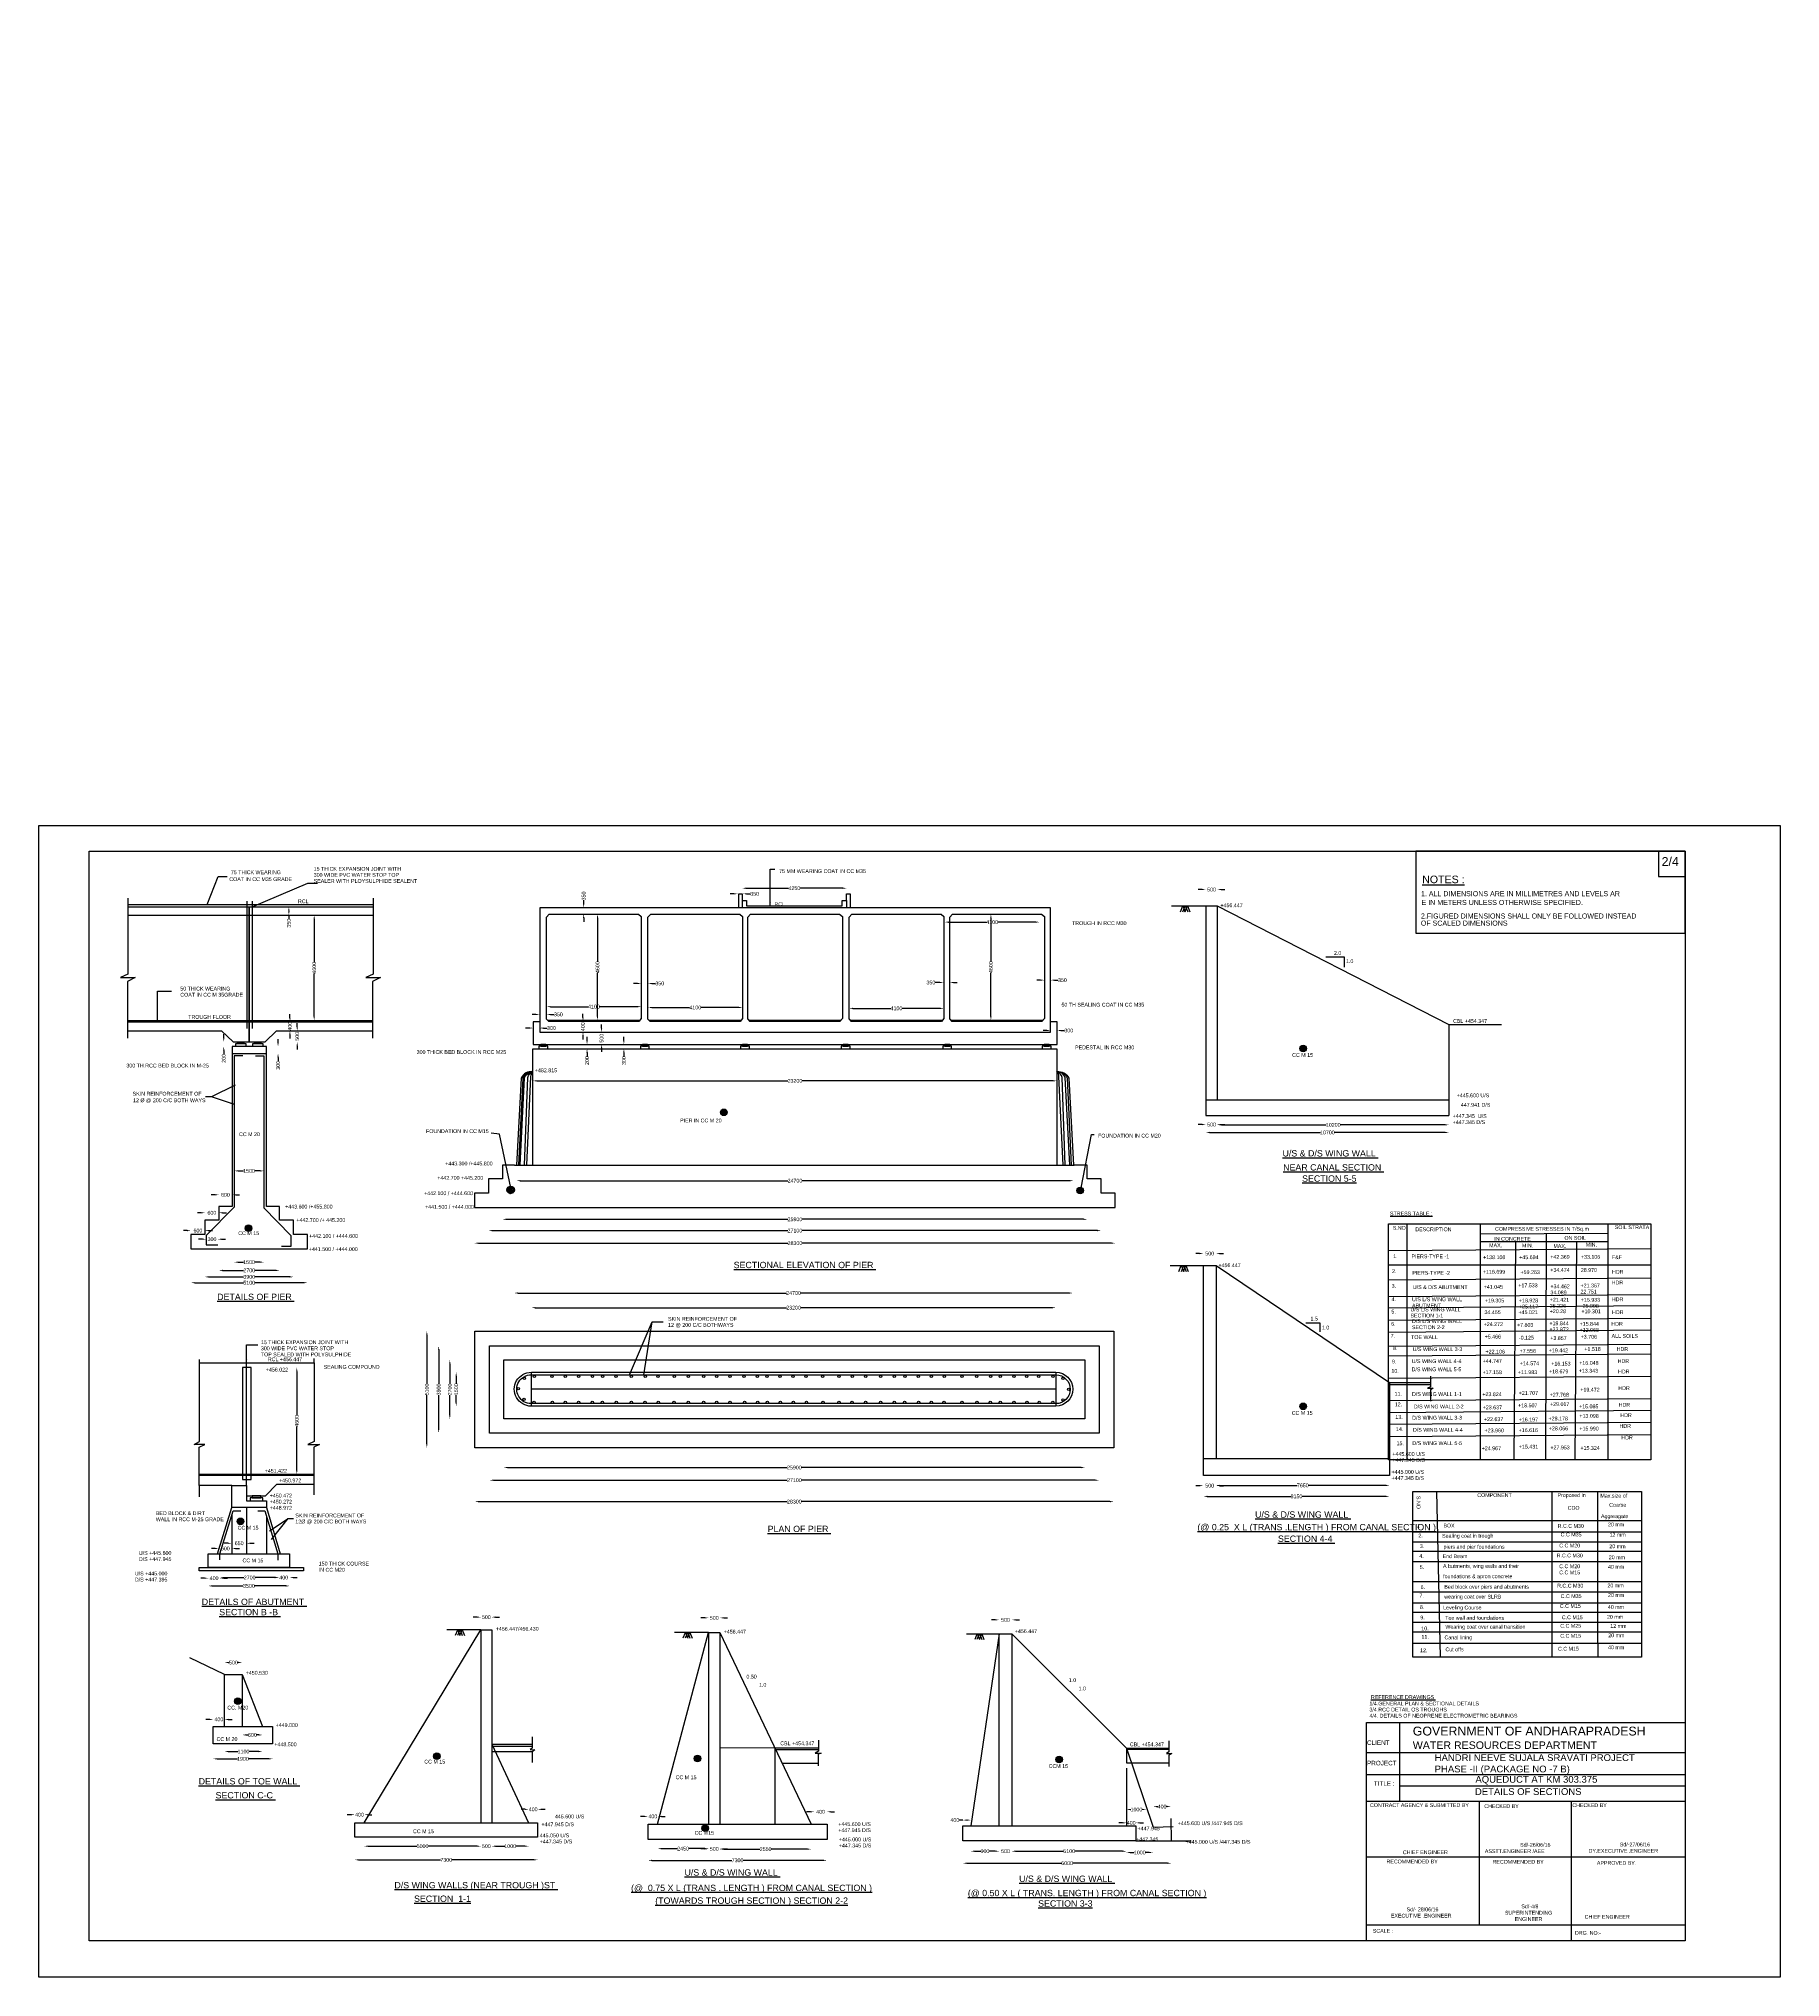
# Model space of a CAD drawing. Header units: millimetres. Extents: x 1734531 to 1803422, y 5520088 to 5596773.
import ezdxf

# ---------------------------------------------------------------- set-up
doc = ezdxf.new("R2010")
doc.units = ezdxf.units.MM
doc.header["$MEASUREMENT"] = 0
for name, color, linetype in [('DIMENSION', 7, 'Continuous'), ('DRAWING', 2, 'Continuous'), ('REF', 22, 'Continuous'), ('TEXT', 7, 'Continuous')]:
    doc.layers.add(name, color=color, linetype=linetype)
doc.styles.get("Standard").update_dxf_attribs({"font": 'arial.ttf', "height": 150})
doc.dimstyles.get("Standard").update_dxf_attribs({"dimtxt": 150, "dimasz": 150, "dimexe": 0.18, "dimexo": 0.0625, "dimgap": 0.09, "dimtad": 0, "dimdec": 0, "dimzin": 0, "dimdsep": 46, "dimtxsty": 'Standard', "dimcen": 0.09, "dimse1": 1, "dimse2": 1, "dimadec": 0, "dimazin": 0, "dimtfac": 1, "dimtdec": 0, "dimtofl": 0, "dimtmove": 0, "dimatfit": 3, "dimfxl": 1, "dimtolj": 1, "dimtzin": 0, "dimarcsym": 0})
picture_1 = doc.add_image_def('image1.jpg', size_in_pixel=(8386, 12681))
pattern_1 = [(50, (1e-07, -51599.117), (35.86300913, -3.13760675), [3.75, -41.25]), (355, (1e-07, -51599.117), (-6.93756668, 37.60960668), [3, -33]), (100.4514, (2.99, -51599.38), (28.92546909, 34.4719771), [3.1870095, -35.0571056]), (46.1842, (1e-07, -51589.117), (53.36205243, -8.2759507), [5.625, -61.875]), (96.6356, (4.447, -51589.807), (46.7331353, 48.70589355), [4.7805144, -52.58565]), (351.1842, (1e-07, -51589.12), (46.73309726, 48.70593005), [4.5, -49.5]), (21, (5, -51591.617), (29.8453526, -20.13094453), [3.75, -41.25]), (326, (5, -51591.617), (12.1657666, 36.25750225), [3, -33]), (71.4514, (7.487, -51593.295), (42.01113143, 16.12652484), [3.1870095, -35.0571056]), (37.5, (1e-07, -51599.117), (0.607992766, 16.644692692), [0, -32.6, 0, -33.5, 0, -33.125]), (7.5, (1e-07, -51599.117), (13.15347687, 19.720585594), [0, -19.1, 0, -31.85, 0, -12.625]), (327.5, (-11.15, -51599.117), (26.69112181, -1.127743587), [0, -12.5, 0, -39, 0, -51.75]), (317.5, (-16.15, -51599.117), (29.15930847, 5.00524912), [0, -16.25, 0, -25.9, 0, -36.75])]

# ---------------------------------------------------------------- blocks, each defined once
blk = doc.blocks.new('*D54')
at = {"layer": 'Defpoints', "color": 0}
for p in [(1745743, 5562103), (1745426, 5557942), (1745743, 5557942)]:
    blk.add_point(p, dxfattribs=at)
at = {"layer": 'TEXT', "color": 0, "lineweight": -2}
for p, q in [((1745426, 5561953), (1745426, 5560249)), ((1745426, 5558092), (1745426, 5559795))]:
    blk.add_line(p, q, dxfattribs=at)
at = {"layer": 'TEXT', "color": 0}
for points in [[(1745401, 5561953), (1745451, 5561953), (1745426, 5562103)], [(1745401, 5558092), (1745451, 5558092), (1745426, 5557942)]]:
    blk.add_solid(points, dxfattribs=at)
at = {"layer": 'TEXT', "color": 0, "insert": (1745426, 5560022), "char_height": 150, "attachment_point": 5, "rotation": 90}
blk.add_mtext('\\A1;4600', dxfattribs=at)
blk = doc.blocks.new('*D55')
at = {"layer": 'Defpoints', "color": 0}
for p in [(1744425, 5562428), (1744425, 5562103), (1744425, 5562103)]:
    blk.add_point(p, dxfattribs=at)
at = {"layer": 'TEXT', "color": 0, "lineweight": -2}
for p, q in [((1744425, 5562278), (1744425, 5562253)), ((1744425, 5562103), (1744425, 5561953))]:
    blk.add_line(p, q, dxfattribs=at)
at = {"layer": 'TEXT', "color": 0}
for points in [[(1744400, 5562278), (1744450, 5562278), (1744425, 5562428)], [(1744400, 5562253), (1744450, 5562253), (1744425, 5562103)]]:
    blk.add_solid(points, dxfattribs=at)
at = {"layer": 'TEXT', "color": 0, "insert": (1744425, 5561787), "char_height": 150, "attachment_point": 5, "rotation": 90}
blk.add_mtext('\\A1;350', dxfattribs=at)
blk = doc.blocks.new('*D56')
at = {"layer": 'Defpoints', "color": 0}
for p in [(1744467, 5557529), (1744934, 5557887), (1744934, 5557529)]:
    blk.add_point(p, dxfattribs=at)
at = {"layer": 'TEXT', "color": 0, "lineweight": -2}
for p, q in [((1744467, 5558037), (1744467, 5558187)), ((1744467, 5557379), (1744467, 5557229))]:
    blk.add_line(p, q, dxfattribs=at)
at = {"layer": 'TEXT', "color": 0}
for points in [[(1744442, 5558037), (1744492, 5558037), (1744467, 5557887)], [(1744442, 5557379), (1744492, 5557379), (1744467, 5557529)]]:
    blk.add_solid(points, dxfattribs=at)
at = {"layer": 'TEXT', "color": 0, "insert": (1744467, 5557708), "char_height": 150, "attachment_point": 5, "rotation": 90}
blk.add_mtext('\\A1;400', dxfattribs=at)
blk = doc.blocks.new('*D57')
at = {"layer": 'Defpoints', "color": 0}
for p in [(1743935, 5557529), (1743490, 5557089), (1744755, 5557089)]:
    blk.add_point(p, dxfattribs=at)
at = {"layer": 'TEXT', "color": 0, "lineweight": -2}
for p, q in [((1744755, 5557679), (1744755, 5557829)), ((1744755, 5556939), (1744755, 5556789))]:
    blk.add_line(p, q, dxfattribs=at)
at = {"layer": 'TEXT', "color": 0}
for points in [[(1744730, 5557679), (1744780, 5557679), (1744755, 5557529)], [(1744730, 5556939), (1744780, 5556939), (1744755, 5557089)]]:
    blk.add_solid(points, dxfattribs=at)
at = {"layer": 'TEXT', "color": 0, "insert": (1744755, 5557309), "char_height": 150, "attachment_point": 5, "rotation": 90}
blk.add_mtext('\\A1;500', dxfattribs=at)
blk = doc.blocks.new('*D58')
at = {"layer": 'Defpoints', "color": 0}
for p in [(1743540, 5556904), (1743540, 5556627), (1743996, 5556627)]:
    blk.add_point(p, dxfattribs=at)
at = {"layer": 'TEXT', "color": 0, "lineweight": -2}
for p, q in [((1743996, 5557054), (1743996, 5557204)), ((1743996, 5556477), (1743996, 5556327))]:
    blk.add_line(p, q, dxfattribs=at)
at = {"layer": 'TEXT', "color": 0}
for points in [[(1743971, 5557054), (1744021, 5557054), (1743996, 5556904)], [(1743971, 5556477), (1744021, 5556477), (1743996, 5556627)]]:
    blk.add_solid(points, dxfattribs=at)
at = {"layer": 'TEXT', "color": 0, "insert": (1743996, 5556161), "char_height": 150, "attachment_point": 5, "rotation": 90}
blk.add_mtext('\\A1;300', dxfattribs=at)
blk = doc.blocks.new('*D59')
at = {"layer": 'Defpoints', "color": 0}
for p in [(1742267, 5551986), (1743434, 5551986), (1743434, 5551986)]:
    blk.add_point(p, dxfattribs=at)
at = {"layer": 'TEXT', "color": 0, "lineweight": -2}
for p, q in [((1742417, 5551986), (1742634, 5551986)), ((1743284, 5551986), (1743067, 5551986))]:
    blk.add_line(p, q, dxfattribs=at)
at = {"layer": 'TEXT', "color": 0}
for points in [[(1742417, 5552011), (1742417, 5551961), (1742267, 5551986)], [(1743284, 5552011), (1743284, 5551961), (1743434, 5551986)]]:
    blk.add_solid(points, dxfattribs=at)
at = {"layer": 'TEXT', "color": 0, "insert": (1742850, 5551986), "char_height": 150, "attachment_point": 5}
blk.add_mtext('\\A1;1500', dxfattribs=at)
blk = doc.blocks.new('*D60')
at = {"layer": 'Defpoints', "color": 0}
for p in [(1741656, 5550578), (1742175, 5551040), (1742175, 5550578)]:
    blk.add_point(p, dxfattribs=at)
at = {"layer": 'TEXT', "color": 0, "lineweight": -2}
for p, q in [((1741506, 5551040), (1741356, 5551040)), ((1742325, 5551040), (1742475, 5551040))]:
    blk.add_line(p, q, dxfattribs=at)
at = {"layer": 'TEXT', "color": 0}
for points in [[(1741506, 5551065), (1741506, 5551015), (1741656, 5551040)], [(1742325, 5551065), (1742325, 5551015), (1742175, 5551040)]]:
    blk.add_solid(points, dxfattribs=at)
at = {"layer": 'TEXT', "color": 0, "insert": (1741915, 5551040), "char_height": 150, "attachment_point": 5}
blk.add_mtext('\\A1;600', dxfattribs=at)
blk = doc.blocks.new('*D61')
at = {"layer": 'Defpoints', "color": 0}
for p in [(1741104, 5550031), (1741656, 5550330), (1741656, 5550031)]:
    blk.add_point(p, dxfattribs=at)
at = {"layer": 'TEXT', "color": 0, "lineweight": -2}
for p, q in [((1740954, 5550330), (1740804, 5550330)), ((1741806, 5550330), (1741956, 5550330))]:
    blk.add_line(p, q, dxfattribs=at)
at = {"layer": 'TEXT', "color": 0}
for points in [[(1740954, 5550355), (1740954, 5550305), (1741104, 5550330)], [(1741806, 5550355), (1741806, 5550305), (1741656, 5550330)]]:
    blk.add_solid(points, dxfattribs=at)
at = {"layer": 'TEXT', "color": 0, "insert": (1741380, 5550330), "char_height": 150, "attachment_point": 5}
blk.add_mtext('\\A1;600', dxfattribs=at)
blk = doc.blocks.new('*D62')
at = {"layer": 'Defpoints', "color": 0}
for p in [(1740551, 5549470), (1741104, 5549623), (1741104, 5549470)]:
    blk.add_point(p, dxfattribs=at)
at = {"layer": 'TEXT', "color": 0, "lineweight": -2}
for p, q in [((1740401, 5549623), (1740251, 5549623)), ((1741254, 5549623), (1741404, 5549623))]:
    blk.add_line(p, q, dxfattribs=at)
at = {"layer": 'TEXT', "color": 0}
for points in [[(1740401, 5549648), (1740401, 5549598), (1740551, 5549623)], [(1741254, 5549648), (1741254, 5549598), (1741104, 5549623)]]:
    blk.add_solid(points, dxfattribs=at)
at = {"layer": 'TEXT', "color": 0, "insert": (1740828, 5549623), "char_height": 150, "attachment_point": 5}
blk.add_mtext('\\A1;600', dxfattribs=at)
blk = doc.blocks.new('*D63')
at = {"layer": 'Defpoints', "color": 0}
for p in [(1741152, 5549062), (1741615, 5549285), (1741615, 5549062)]:
    blk.add_point(p, dxfattribs=at)
at = {"layer": 'TEXT', "color": 0, "lineweight": -2}
for p, q in [((1741002, 5549285), (1740852, 5549285)), ((1741765, 5549285), (1741915, 5549285))]:
    blk.add_line(p, q, dxfattribs=at)
at = {"layer": 'TEXT', "color": 0}
for points in [[(1741002, 5549310), (1741002, 5549260), (1741152, 5549285)], [(1741765, 5549310), (1741765, 5549260), (1741615, 5549285)]]:
    blk.add_solid(points, dxfattribs=at)
at = {"layer": 'TEXT', "color": 0, "insert": (1741384, 5549285), "char_height": 150, "attachment_point": 5}
blk.add_mtext('\\A1;300', dxfattribs=at)
blk = doc.blocks.new('*D64')
at = {"layer": 'Defpoints', "color": 0}
for p in [(1741849, 5556904), (1742221, 5557089), (1742221, 5556904)]:
    blk.add_point(p, dxfattribs=at)
at = {"layer": 'TEXT', "color": 0, "lineweight": -2}
for p, q in [((1741849, 5557239), (1741849, 5557389)), ((1741849, 5556754), (1741849, 5556604))]:
    blk.add_line(p, q, dxfattribs=at)
at = {"layer": 'TEXT', "color": 0}
for points in [[(1741824, 5557239), (1741874, 5557239), (1741849, 5557089)], [(1741824, 5556754), (1741874, 5556754), (1741849, 5556904)]]:
    blk.add_solid(points, dxfattribs=at)
at = {"layer": 'TEXT', "color": 0, "insert": (1741849, 5556437), "char_height": 150, "attachment_point": 5, "rotation": 90}
blk.add_mtext('\\A1;200', dxfattribs=at)
blk = doc.blocks.new('*D65')
at = {"layer": 'Defpoints', "color": 0}
for p in [(1742267, 5550549), (1743434, 5550549), (1743434, 5548376)]:
    blk.add_point(p, dxfattribs=at)
at = {"layer": 'TEXT', "color": 0, "lineweight": -2}
for p, q in [((1742417, 5548376), (1742634, 5548376)), ((1743284, 5548376), (1743067, 5548376))]:
    blk.add_line(p, q, dxfattribs=at)
at = {"layer": 'TEXT', "color": 0}
for points in [[(1742417, 5548401), (1742417, 5548351), (1742267, 5548376)], [(1743284, 5548401), (1743284, 5548351), (1743434, 5548376)]]:
    blk.add_solid(points, dxfattribs=at)
at = {"layer": 'TEXT', "color": 0, "insert": (1742850, 5548376), "char_height": 150, "attachment_point": 5}
blk.add_mtext('\\A1;1500', dxfattribs=at)
blk = doc.blocks.new('*D66')
at = {"layer": 'Defpoints', "color": 0}
for p in [(1741656, 5550031), (1744060, 5550031), (1744060, 5548051)]:
    blk.add_point(p, dxfattribs=at)
at = {"layer": 'TEXT', "color": 0, "lineweight": -2}
for p, q in [((1741806, 5548051), (1742633, 5548051)), ((1743910, 5548051), (1743083, 5548051))]:
    blk.add_line(p, q, dxfattribs=at)
at = {"layer": 'TEXT', "color": 0}
for points in [[(1741806, 5548076), (1741806, 5548026), (1741656, 5548051)], [(1743910, 5548076), (1743910, 5548026), (1744060, 5548051)]]:
    blk.add_solid(points, dxfattribs=at)
at = {"layer": 'TEXT', "color": 0, "insert": (1742858, 5548051), "char_height": 150, "attachment_point": 5}
blk.add_mtext('\\A1;2700', dxfattribs=at)
blk = doc.blocks.new('*D67')
at = {"layer": 'Defpoints', "color": 0}
for p in [(1741104, 5549470), (1744611, 5549470), (1744611, 5547792)]:
    blk.add_point(p, dxfattribs=at)
at = {"layer": 'TEXT', "color": 0, "lineweight": -2}
for p, q in [((1741254, 5547792), (1742634, 5547792)), ((1744461, 5547792), (1743081, 5547792))]:
    blk.add_line(p, q, dxfattribs=at)
at = {"layer": 'TEXT', "color": 0}
for points in [[(1741254, 5547817), (1741254, 5547767), (1741104, 5547792)], [(1744461, 5547817), (1744461, 5547767), (1744611, 5547792)]]:
    blk.add_solid(points, dxfattribs=at)
at = {"layer": 'TEXT', "color": 0, "insert": (1742858, 5547792), "char_height": 150, "attachment_point": 5}
blk.add_mtext('\\A1;3900', dxfattribs=at)
blk = doc.blocks.new('*D68')
at = {"layer": 'Defpoints', "color": 0}
for p in [(1740551, 5548907), (1745164, 5548907), (1745164, 5547563)]:
    blk.add_point(p, dxfattribs=at)
at = {"layer": 'TEXT', "color": 0, "lineweight": -2}
for p, q in [((1740701, 5547563), (1742634, 5547563)), ((1745014, 5547563), (1743082, 5547563))]:
    blk.add_line(p, q, dxfattribs=at)
at = {"layer": 'TEXT', "color": 0}
for points in [[(1740701, 5547588), (1740701, 5547538), (1740551, 5547563)], [(1745014, 5547588), (1745014, 5547538), (1745164, 5547563)]]:
    blk.add_solid(points, dxfattribs=at)
at = {"layer": 'TEXT', "color": 0, "insert": (1742858, 5547563), "char_height": 150, "attachment_point": 5}
blk.add_mtext('\\A1;5100', dxfattribs=at)
blk = doc.blocks.new('*D69')
at = {"layer": 'Defpoints', "color": 0}
for p in [(1756087, 5562399), (1756140, 5562399), (1756140, 5562143)]:
    blk.add_point(p, dxfattribs=at)
at = {"layer": 'TEXT', "color": 0, "lineweight": -2}
for p, q in [((1756087, 5562549), (1756087, 5562699)), ((1756087, 5561993), (1756087, 5561843))]:
    blk.add_line(p, q, dxfattribs=at)
at = {"layer": 'TEXT', "color": 0}
for points in [[(1756062, 5562549), (1756112, 5562549), (1756087, 5562399)], [(1756062, 5561993), (1756112, 5561993), (1756087, 5562143)]]:
    blk.add_solid(points, dxfattribs=at)
at = {"layer": 'TEXT', "color": 0, "insert": (1756087, 5562864), "char_height": 150, "attachment_point": 5, "rotation": 90}
blk.add_mtext('\\A1;350', dxfattribs=at)
blk = doc.blocks.new('*D70')
at = {"layer": 'Defpoints', "color": 0}
for p in [(1756588, 5562143), (1756588, 5557946), (1756635, 5557946)]:
    blk.add_point(p, dxfattribs=at)
at = {"layer": 'TEXT', "color": 0, "lineweight": -2}
for p, q in [((1756635, 5561993), (1756635, 5560272)), ((1756635, 5558096), (1756635, 5559818))]:
    blk.add_line(p, q, dxfattribs=at)
at = {"layer": 'TEXT', "color": 0}
for points in [[(1756610, 5561993), (1756660, 5561993), (1756635, 5562143)], [(1756610, 5558096), (1756660, 5558096), (1756635, 5557946)]]:
    blk.add_solid(points, dxfattribs=at)
at = {"layer": 'TEXT', "color": 0, "insert": (1756635, 5560045), "char_height": 150, "attachment_point": 5, "rotation": 90}
blk.add_mtext('\\A1;4600', dxfattribs=at)
blk = doc.blocks.new('*D71')
at = {"layer": 'Defpoints', "color": 0}
for p in [(1754621, 5558483), (1758364, 5558483), (1758364, 5558483)]:
    blk.add_point(p, dxfattribs=at)
at = {"layer": 'TEXT', "color": 0, "lineweight": -2}
for p, q in [((1754771, 5558483), (1756266, 5558483)), ((1758214, 5558483), (1756719, 5558483))]:
    blk.add_line(p, q, dxfattribs=at)
at = {"layer": 'TEXT', "color": 0}
for points in [[(1754771, 5558508), (1754771, 5558458), (1754621, 5558483)], [(1758214, 5558508), (1758214, 5558458), (1758364, 5558483)]]:
    blk.add_solid(points, dxfattribs=at)
at = {"layer": 'TEXT', "color": 0, "insert": (1756492, 5558483), "char_height": 150, "attachment_point": 5}
blk.add_mtext('\\A1;4100', dxfattribs=at)
blk = doc.blocks.new('*D72')
at = {"layer": 'Defpoints', "color": 0}
for p in [(1754347, 5558176), (1754621, 5558176), (1754621, 5558176)]:
    blk.add_point(p, dxfattribs=at)
at = {"layer": 'TEXT', "color": 0, "lineweight": -2}
for p, q in [((1754197, 5558176), (1754047, 5558176)), ((1754771, 5558176), (1754921, 5558176))]:
    blk.add_line(p, q, dxfattribs=at)
at = {"layer": 'TEXT', "color": 0}
for points in [[(1754197, 5558201), (1754197, 5558151), (1754347, 5558176)], [(1754771, 5558201), (1754771, 5558151), (1754621, 5558176)]]:
    blk.add_solid(points, dxfattribs=at)
at = {"layer": 'TEXT', "color": 0, "insert": (1755086, 5558176), "char_height": 150, "attachment_point": 5}
blk.add_mtext('\\A1;350', dxfattribs=at)
blk = doc.blocks.new('*D73')
at = {"layer": 'Defpoints', "color": 0}
for p in [(1754088, 5557638), (1754347, 5557638), (1754347, 5557638)]:
    blk.add_point(p, dxfattribs=at)
at = {"layer": 'TEXT', "color": 0, "lineweight": -2}
for p, q in [((1753938, 5557638), (1753788, 5557638)), ((1754497, 5557638), (1754647, 5557638))]:
    blk.add_line(p, q, dxfattribs=at)
at = {"layer": 'TEXT', "color": 0}
for points in [[(1753938, 5557663), (1753938, 5557613), (1754088, 5557638)], [(1754497, 5557663), (1754497, 5557613), (1754347, 5557638)]]:
    blk.add_solid(points, dxfattribs=at)
at = {"layer": 'TEXT', "color": 0, "insert": (1754813, 5557638), "char_height": 150, "attachment_point": 5}
blk.add_mtext('\\A1;300', dxfattribs=at)
blk = doc.blocks.new('*D74')
at = {"layer": 'Defpoints', "color": 0}
for p in [(1756060, 5557900), (1756060, 5557479), (1756060, 5557479)]:
    blk.add_point(p, dxfattribs=at)
at = {"layer": 'TEXT', "color": 0, "lineweight": -2}
for p, q in [((1756060, 5558050), (1756060, 5558200)), ((1756060, 5557329), (1756060, 5557179))]:
    blk.add_line(p, q, dxfattribs=at)
at = {"layer": 'TEXT', "color": 0}
for points in [[(1756035, 5558050), (1756085, 5558050), (1756060, 5557900)], [(1756035, 5557329), (1756085, 5557329), (1756060, 5557479)]]:
    blk.add_solid(points, dxfattribs=at)
at = {"layer": 'TEXT', "color": 0, "insert": (1756060, 5557690), "char_height": 150, "attachment_point": 5, "rotation": 90}
blk.add_mtext('\\A1;400', dxfattribs=at)
blk = doc.blocks.new('*D75')
at = {"layer": 'Defpoints', "color": 0}
for p in [(1756796, 5557479), (1756796, 5556992), (1756796, 5556992)]:
    blk.add_point(p, dxfattribs=at)
at = {"layer": 'TEXT', "color": 0, "lineweight": -2}
for p, q in [((1756796, 5557629), (1756796, 5557779)), ((1756796, 5556842), (1756796, 5556692))]:
    blk.add_line(p, q, dxfattribs=at)
at = {"layer": 'TEXT', "color": 0}
for points in [[(1756771, 5557629), (1756821, 5557629), (1756796, 5557479)], [(1756771, 5556842), (1756821, 5556842), (1756796, 5556992)]]:
    blk.add_solid(points, dxfattribs=at)
at = {"layer": 'TEXT', "color": 0, "insert": (1756796, 5557236), "char_height": 150, "attachment_point": 5, "rotation": 90}
blk.add_mtext('\\A1;500', dxfattribs=at)
blk = doc.blocks.new('*D76')
at = {"layer": 'Defpoints', "color": 0}
for p in [(1757678, 5556992), (1757678, 5556816), (1757678, 5556816)]:
    blk.add_point(p, dxfattribs=at)
at = {"layer": 'TEXT', "color": 0, "lineweight": -2}
for p, q in [((1757678, 5557142), (1757678, 5557292)), ((1757678, 5556666), (1757678, 5556516))]:
    blk.add_line(p, q, dxfattribs=at)
at = {"layer": 'TEXT', "color": 0}
for points in [[(1757653, 5557142), (1757703, 5557142), (1757678, 5556992)], [(1757653, 5556666), (1757703, 5556666), (1757678, 5556816)]]:
    blk.add_solid(points, dxfattribs=at)
at = {"layer": 'TEXT', "color": 0, "insert": (1757678, 5556350), "char_height": 150, "attachment_point": 5, "rotation": 90}
blk.add_mtext('\\A1;300', dxfattribs=at)
blk = doc.blocks.new('*D77')
at = {"layer": 'Defpoints', "color": 0}
for p in [(1756220, 5556992), (1756220, 5556816), (1756220, 5556816)]:
    blk.add_point(p, dxfattribs=at)
at = {"layer": 'TEXT', "color": 0, "lineweight": -2}
for p, q in [((1756220, 5557142), (1756220, 5557292)), ((1756220, 5556666), (1756220, 5556516))]:
    blk.add_line(p, q, dxfattribs=at)
at = {"layer": 'TEXT', "color": 0}
for points in [[(1756195, 5557142), (1756245, 5557142), (1756220, 5556992)], [(1756195, 5556666), (1756245, 5556666), (1756220, 5556816)]]:
    blk.add_solid(points, dxfattribs=at)
at = {"layer": 'TEXT', "color": 0, "insert": (1756220, 5556349), "char_height": 150, "attachment_point": 5, "rotation": 90}
blk.add_mtext('\\A1;200', dxfattribs=at)
blk = doc.blocks.new('*D78')
at = {"layer": 'Defpoints', "color": 0}
for p in [(1754080, 5555487), (1774809, 5555548), (1774809, 5555487)]:
    blk.add_point(p, dxfattribs=at)
at = {"layer": 'TEXT', "color": 0, "lineweight": -2}
for p, q in [((1754230, 5555548), (1764161, 5555548)), ((1774659, 5555548), (1764728, 5555548))]:
    blk.add_line(p, q, dxfattribs=at)
at = {"layer": 'TEXT', "color": 0}
for points in [[(1754230, 5555573), (1754230, 5555523), (1754080, 5555548)], [(1774659, 5555573), (1774659, 5555523), (1774809, 5555548)]]:
    blk.add_solid(points, dxfattribs=at)
at = {"layer": 'TEXT', "color": 0, "insert": (1764445, 5555548), "char_height": 150, "attachment_point": 5}
blk.add_mtext('\\A1;23200', dxfattribs=at)
blk = doc.blocks.new('*D79')
at = {"layer": 'Defpoints', "color": 0}
for p in [(1753427, 5552215), (1775463, 5552215), (1775463, 5551599)]:
    blk.add_point(p, dxfattribs=at)
at = {"layer": 'TEXT', "color": 0, "lineweight": -2}
for p, q in [((1753577, 5551599), (1764162, 5551599)), ((1775313, 5551599), (1764728, 5551599))]:
    blk.add_line(p, q, dxfattribs=at)
at = {"layer": 'TEXT', "color": 0}
for points in [[(1753577, 5551624), (1753577, 5551574), (1753427, 5551599)], [(1775313, 5551624), (1775313, 5551574), (1775463, 5551599)]]:
    blk.add_solid(points, dxfattribs=at)
at = {"layer": 'TEXT', "color": 0, "insert": (1764445, 5551599), "char_height": 150, "attachment_point": 5}
blk.add_mtext('\\A1;24700', dxfattribs=at)
blk = doc.blocks.new('*D80')
at = {"layer": 'Defpoints', "color": 0}
for p in [(1752876, 5551668), (1776011, 5551668), (1776011, 5550071)]:
    blk.add_point(p, dxfattribs=at)
at = {"layer": 'TEXT', "color": 0, "lineweight": -2}
for p, q in [((1753026, 5550071), (1764160, 5550071)), ((1775861, 5550071), (1764727, 5550071))]:
    blk.add_line(p, q, dxfattribs=at)
at = {"layer": 'TEXT', "color": 0}
for points in [[(1753026, 5550096), (1753026, 5550046), (1752876, 5550071)], [(1775861, 5550096), (1775861, 5550046), (1776011, 5550071)]]:
    blk.add_solid(points, dxfattribs=at)
at = {"layer": 'TEXT', "color": 0, "insert": (1764444, 5550071), "char_height": 150, "attachment_point": 5}
blk.add_mtext('\\A1;25900', dxfattribs=at)
blk = doc.blocks.new('*D81')
at = {"layer": 'Defpoints', "color": 0}
for p in [(1752325, 5551107), (1776562, 5551107), (1776562, 5549623)]:
    blk.add_point(p, dxfattribs=at)
at = {"layer": 'TEXT', "color": 0, "lineweight": -2}
for p, q in [((1752475, 5549623), (1764160, 5549623)), ((1776412, 5549623), (1764727, 5549623))]:
    blk.add_line(p, q, dxfattribs=at)
at = {"layer": 'TEXT', "color": 0}
for points in [[(1752475, 5549648), (1752475, 5549598), (1752325, 5549623)], [(1776412, 5549648), (1776412, 5549598), (1776562, 5549623)]]:
    blk.add_solid(points, dxfattribs=at)
at = {"layer": 'TEXT', "color": 0, "insert": (1764444, 5549623), "char_height": 150, "attachment_point": 5}
blk.add_mtext('\\A1;27100', dxfattribs=at)
blk = doc.blocks.new('*D82')
at = {"layer": 'Defpoints', "color": 0}
for p in [(1751771, 5550544), (1777116, 5550544), (1777116, 5549128)]:
    blk.add_point(p, dxfattribs=at)
at = {"layer": 'TEXT', "color": 0, "lineweight": -2}
for p, q in [((1751921, 5549128), (1764160, 5549128)), ((1776966, 5549128), (1764727, 5549128))]:
    blk.add_line(p, q, dxfattribs=at)
at = {"layer": 'TEXT', "color": 0}
for points in [[(1751921, 5549153), (1751921, 5549103), (1751771, 5549128)], [(1776966, 5549153), (1776966, 5549103), (1777116, 5549128)]]:
    blk.add_solid(points, dxfattribs=at)
at = {"layer": 'TEXT', "color": 0, "insert": (1764444, 5549128), "char_height": 150, "attachment_point": 5}
blk.add_mtext('\\A1;28300', dxfattribs=at)
blk = doc.blocks.new('*D83')
at = {"layer": 'Defpoints', "color": 0}
for p in [(1770333, 5559415), (1770568, 5559437), (1770568, 5559437)]:
    blk.add_point(p, dxfattribs=at)
at = {"layer": 'TEXT', "color": 0, "lineweight": -2}
for p, q in [((1770183, 5559437), (1769988, 5559437)), ((1770718, 5559437), (1770868, 5559437))]:
    blk.add_line(p, q, dxfattribs=at)
at = {"layer": 'TEXT', "color": 0}
for points in [[(1770183, 5559462), (1770183, 5559412), (1770333, 5559437)], [(1770718, 5559462), (1770718, 5559412), (1770568, 5559437)]]:
    blk.add_solid(points, dxfattribs=at)
at = {"layer": 'TEXT', "color": 0, "insert": (1769823, 5559437), "char_height": 150, "attachment_point": 5}
blk.add_mtext('\\A1;350', dxfattribs=at)
blk = doc.blocks.new('*D84')
at = {"layer": 'Defpoints', "color": 0}
for p in [(1766590, 5558467), (1770333, 5558467), (1770333, 5558416)]:
    blk.add_point(p, dxfattribs=at)
at = {"layer": 'TEXT', "color": 0, "lineweight": -2}
for p, q in [((1766740, 5558416), (1768234, 5558416)), ((1770183, 5558416), (1768688, 5558416))]:
    blk.add_line(p, q, dxfattribs=at)
at = {"layer": 'TEXT', "color": 0}
for points in [[(1766740, 5558441), (1766740, 5558391), (1766590, 5558416)], [(1770183, 5558441), (1770183, 5558391), (1770333, 5558416)]]:
    blk.add_solid(points, dxfattribs=at)
at = {"layer": 'TEXT', "color": 0, "insert": (1768461, 5558416), "char_height": 150, "attachment_point": 5}
blk.add_mtext('\\A1;4100', dxfattribs=at)
blk = doc.blocks.new('*D85')
at = {"layer": 'Defpoints', "color": 0}
for p in [(1770375, 5561829), (1774118, 5561829), (1774118, 5561829)]:
    blk.add_point(p, dxfattribs=at)
at = {"layer": 'TEXT', "color": 0, "lineweight": -2}
for p, q in [((1770525, 5561829), (1772020, 5561829)), ((1773968, 5561829), (1772473, 5561829))]:
    blk.add_line(p, q, dxfattribs=at)
at = {"layer": 'TEXT', "color": 0}
for points in [[(1770525, 5561854), (1770525, 5561804), (1770375, 5561829)], [(1773968, 5561854), (1773968, 5561804), (1774118, 5561829)]]:
    blk.add_solid(points, dxfattribs=at)
at = {"layer": 'TEXT', "color": 0, "insert": (1772246, 5561829), "char_height": 150, "attachment_point": 5}
blk.add_mtext('\\A1;4100', dxfattribs=at)
blk = doc.blocks.new('*D86')
at = {"layer": 'Defpoints', "color": 0}
for p in [(1774558, 5557479), (1774812, 5557540), (1774812, 5557438)]:
    blk.add_point(p, dxfattribs=at)
at = {"layer": 'TEXT', "color": 0, "lineweight": -2}
for p, q in [((1774408, 5557540), (1774258, 5557540)), ((1774962, 5557540), (1775112, 5557540))]:
    blk.add_line(p, q, dxfattribs=at)
at = {"layer": 'TEXT', "color": 0}
for points in [[(1774408, 5557565), (1774408, 5557515), (1774558, 5557540)], [(1774962, 5557565), (1774962, 5557515), (1774812, 5557540)]]:
    blk.add_solid(points, dxfattribs=at)
at = {"layer": 'TEXT', "color": 0, "insert": (1775278, 5557540), "char_height": 150, "attachment_point": 5}
blk.add_mtext('\\A1;300', dxfattribs=at)
blk = doc.blocks.new('*D87')
at = {"layer": 'Defpoints', "color": 0}
for p in [(1774311, 5559534), (1774558, 5559534), (1774558, 5559534)]:
    blk.add_point(p, dxfattribs=at)
at = {"layer": 'TEXT', "color": 0, "lineweight": -2}
for p, q in [((1774161, 5559534), (1774011, 5559534)), ((1774708, 5559534), (1774858, 5559534))]:
    blk.add_line(p, q, dxfattribs=at)
at = {"layer": 'TEXT', "color": 0}
for points in [[(1774161, 5559559), (1774161, 5559509), (1774311, 5559534)], [(1774708, 5559559), (1774708, 5559509), (1774558, 5559534)]]:
    blk.add_solid(points, dxfattribs=at)
at = {"layer": 'TEXT', "color": 0, "insert": (1775024, 5559534), "char_height": 150, "attachment_point": 5}
blk.add_mtext('\\A1;350', dxfattribs=at)
blk = doc.blocks.new('*D88')
at = {"layer": 'Defpoints', "color": 0}
for p in [(1762182, 5562947), (1762385, 5562947), (1762385, 5562947)]:
    blk.add_point(p, dxfattribs=at)
at = {"layer": 'TEXT', "color": 0, "lineweight": -2}
for p, q in [((1762032, 5562947), (1761882, 5562947)), ((1762535, 5562947), (1762685, 5562947))]:
    blk.add_line(p, q, dxfattribs=at)
at = {"layer": 'TEXT', "color": 0}
for points in [[(1762032, 5562972), (1762032, 5562922), (1762182, 5562947)], [(1762535, 5562972), (1762535, 5562922), (1762385, 5562947)]]:
    blk.add_solid(points, dxfattribs=at)
at = {"layer": 'TEXT', "color": 0, "insert": (1762851, 5562947), "char_height": 150, "attachment_point": 5}
blk.add_mtext('\\A1;350', dxfattribs=at)
blk = doc.blocks.new('*D89')
at = {"layer": 'Defpoints', "color": 0}
for p in [(1758364, 5559402), (1758632, 5559402), (1758632, 5559402)]:
    blk.add_point(p, dxfattribs=at)
at = {"layer": 'TEXT', "color": 0, "lineweight": -2}
for p, q in [((1758214, 5559402), (1758064, 5559402)), ((1758782, 5559402), (1758932, 5559402))]:
    blk.add_line(p, q, dxfattribs=at)
at = {"layer": 'TEXT', "color": 0}
for points in [[(1758214, 5559427), (1758214, 5559377), (1758364, 5559402)], [(1758782, 5559427), (1758782, 5559377), (1758632, 5559402)]]:
    blk.add_solid(points, dxfattribs=at)
at = {"layer": 'TEXT', "color": 0, "insert": (1759097, 5559402), "char_height": 150, "attachment_point": 5}
blk.add_mtext('\\A1;350', dxfattribs=at)
blk = doc.blocks.new('*D90')
at = {"layer": 'Defpoints', "color": 0}
for p in [(1758632, 5558450), (1762374, 5558450), (1762374, 5558450)]:
    blk.add_point(p, dxfattribs=at)
at = {"layer": 'TEXT', "color": 0, "lineweight": -2}
for p, q in [((1758782, 5558450), (1760276, 5558450)), ((1762224, 5558450), (1760730, 5558450))]:
    blk.add_line(p, q, dxfattribs=at)
at = {"layer": 'TEXT', "color": 0}
for points in [[(1758782, 5558475), (1758782, 5558425), (1758632, 5558450)], [(1762224, 5558475), (1762224, 5558425), (1762374, 5558450)]]:
    blk.add_solid(points, dxfattribs=at)
at = {"layer": 'TEXT', "color": 0, "insert": (1760503, 5558450), "char_height": 150, "attachment_point": 5}
blk.add_mtext('\\A1;4100', dxfattribs=at)
blk = doc.blocks.new('*D91')
at = {"layer": 'Defpoints', "color": 0}
for p in [(1766487, 5563169), (1762358, 5562687), (1766487, 5562689)]:
    blk.add_point(p, dxfattribs=at)
at = {"layer": 'TEXT', "color": 0, "lineweight": -2}
for p, q in [((1762508, 5563169), (1764196, 5563169)), ((1766337, 5563169), (1764649, 5563169))]:
    blk.add_line(p, q, dxfattribs=at)
at = {"layer": 'TEXT', "color": 0}
for points in [[(1762508, 5563194), (1762508, 5563144), (1762358, 5563169)], [(1766337, 5563194), (1766337, 5563144), (1766487, 5563169)]]:
    blk.add_solid(points, dxfattribs=at)
at = {"layer": 'TEXT', "color": 0, "insert": (1764423, 5563169), "char_height": 150, "attachment_point": 5}
blk.add_mtext('\\A1;4250', dxfattribs=at)
blk = doc.blocks.new('*D92')
at = {"layer": 'Defpoints', "color": 0}
for p in [(1772197, 5562143), (1772267, 5562143), (1772267, 5557946)]:
    blk.add_point(p, dxfattribs=at)
at = {"layer": 'TEXT', "color": 0, "lineweight": -2}
for p, q in [((1772197, 5561993), (1772197, 5560272)), ((1772197, 5558096), (1772197, 5559818))]:
    blk.add_line(p, q, dxfattribs=at)
at = {"layer": 'TEXT', "color": 0}
for points in [[(1772172, 5561993), (1772222, 5561993), (1772197, 5562143)], [(1772172, 5558096), (1772222, 5558096), (1772197, 5557946)]]:
    blk.add_solid(points, dxfattribs=at)
at = {"layer": 'TEXT', "color": 0, "insert": (1772197, 5560045), "char_height": 150, "attachment_point": 5, "rotation": 90}
blk.add_mtext('\\A1;4600', dxfattribs=at)
blk = doc.blocks.new('*D93')
at = {"layer": 'Defpoints', "color": 0}
for p in [(1781153, 5563116), (1780698, 5562472), (1781153, 5562472)]:
    blk.add_point(p, dxfattribs=at)
at = {"layer": 'TEXT', "color": 0, "lineweight": -2}
for p, q in [((1780548, 5563116), (1780398, 5563116)), ((1781303, 5563116), (1781453, 5563116))]:
    blk.add_line(p, q, dxfattribs=at)
at = {"layer": 'TEXT', "color": 0}
for points in [[(1780548, 5563141), (1780548, 5563091), (1780698, 5563116)], [(1781303, 5563141), (1781303, 5563091), (1781153, 5563116)]]:
    blk.add_solid(points, dxfattribs=at)
at = {"layer": 'TEXT', "color": 0, "insert": (1780926, 5563116), "char_height": 150, "attachment_point": 5}
blk.add_mtext('\\A1;500', dxfattribs=at)
blk = doc.blocks.new('*D94')
at = {"layer": 'Defpoints', "color": 0}
for p in [(1780698, 5554782), (1781153, 5554782), (1781153, 5553819)]:
    blk.add_point(p, dxfattribs=at)
at = {"layer": 'TEXT', "color": 0, "lineweight": -2}
for p, q in [((1780548, 5553819), (1780398, 5553819)), ((1781303, 5553819), (1781453, 5553819))]:
    blk.add_line(p, q, dxfattribs=at)
at = {"layer": 'TEXT', "color": 0}
for points in [[(1780548, 5553844), (1780548, 5553794), (1780698, 5553819)], [(1781303, 5553844), (1781303, 5553794), (1781153, 5553819)]]:
    blk.add_solid(points, dxfattribs=at)
at = {"layer": 'TEXT', "color": 0, "insert": (1780926, 5553819), "char_height": 150, "attachment_point": 5}
blk.add_mtext('\\A1;500', dxfattribs=at)
blk = doc.blocks.new('*D95')
at = {"layer": 'Defpoints', "color": 0}
for p in [(1781164, 5554782), (1790315, 5554782), (1790315, 5553808)]:
    blk.add_point(p, dxfattribs=at)
at = {"layer": 'TEXT', "color": 0, "lineweight": -2}
for p, q in [((1781314, 5553808), (1785464, 5553808)), ((1790165, 5553808), (1786014, 5553808))]:
    blk.add_line(p, q, dxfattribs=at)
at = {"layer": 'TEXT', "color": 0}
for points in [[(1781314, 5553833), (1781314, 5553783), (1781164, 5553808)], [(1790165, 5553833), (1790165, 5553783), (1790315, 5553808)]]:
    blk.add_solid(points, dxfattribs=at)
at = {"layer": 'TEXT', "color": 0, "insert": (1785739, 5553808), "char_height": 150, "attachment_point": 5}
blk.add_mtext('\\A1;10200', dxfattribs=at)
blk = doc.blocks.new('*D96')
at = {"layer": 'Defpoints', "color": 0}
for p in [(1780698, 5554175), (1790315, 5554175), (1790315, 5553508)]:
    blk.add_point(p, dxfattribs=at)
at = {"layer": 'TEXT', "color": 0, "lineweight": -2}
for p, q in [((1780848, 5553508), (1785232, 5553508)), ((1790165, 5553508), (1785782, 5553508))]:
    blk.add_line(p, q, dxfattribs=at)
at = {"layer": 'TEXT', "color": 0}
for points in [[(1780848, 5553533), (1780848, 5553483), (1780698, 5553508)], [(1790165, 5553533), (1790165, 5553483), (1790315, 5553508)]]:
    blk.add_solid(points, dxfattribs=at)
at = {"layer": 'TEXT', "color": 0, "insert": (1785507, 5553508), "char_height": 150, "attachment_point": 5}
blk.add_mtext('\\A1;10700', dxfattribs=at)
blk = doc.blocks.new('*D97')
at = {"layer": 'Defpoints', "color": 0}
for p in [(1780604, 5548244), (1781102, 5548715), (1781102, 5548244)]:
    blk.add_point(p, dxfattribs=at)
at = {"layer": 'TEXT', "color": 0, "lineweight": -2}
for p, q in [((1780454, 5548715), (1780304, 5548715)), ((1781252, 5548715), (1781402, 5548715))]:
    blk.add_line(p, q, dxfattribs=at)
at = {"layer": 'TEXT', "color": 0}
for points in [[(1780454, 5548740), (1780454, 5548690), (1780604, 5548715)], [(1781252, 5548740), (1781252, 5548690), (1781102, 5548715)]]:
    blk.add_solid(points, dxfattribs=at)
at = {"layer": 'TEXT', "color": 0, "insert": (1780853, 5548715), "char_height": 150, "attachment_point": 5}
blk.add_mtext('\\A1;500', dxfattribs=at)
blk = doc.blocks.new('*D98')
at = {"layer": 'Defpoints', "color": 0}
for p in [(1780604, 5540603), (1781102, 5540603), (1781102, 5539534)]:
    blk.add_point(p, dxfattribs=at)
at = {"layer": 'TEXT', "color": 0, "lineweight": -2}
for p, q in [((1780454, 5539534), (1780304, 5539534)), ((1781252, 5539534), (1781402, 5539534))]:
    blk.add_line(p, q, dxfattribs=at)
at = {"layer": 'TEXT', "color": 0}
for points in [[(1780454, 5539559), (1780454, 5539509), (1780604, 5539534)], [(1781252, 5539559), (1781252, 5539509), (1781102, 5539534)]]:
    blk.add_solid(points, dxfattribs=at)
at = {"layer": 'TEXT', "color": 0, "insert": (1780853, 5539534), "char_height": 150, "attachment_point": 5}
blk.add_mtext('\\A1;500', dxfattribs=at)
blk = doc.blocks.new('*D99')
at = {"layer": 'Defpoints', "color": 0}
for p in [(1781102, 5540603), (1787966, 5540603), (1787966, 5539545)]:
    blk.add_point(p, dxfattribs=at)
at = {"layer": 'TEXT', "color": 0, "lineweight": -2}
for p, q in [((1781252, 5539545), (1784311, 5539545)), ((1787816, 5539545), (1784757, 5539545))]:
    blk.add_line(p, q, dxfattribs=at)
at = {"layer": 'TEXT', "color": 0}
for points in [[(1781252, 5539570), (1781252, 5539520), (1781102, 5539545)], [(1787816, 5539570), (1787816, 5539520), (1787966, 5539545)]]:
    blk.add_solid(points, dxfattribs=at)
at = {"layer": 'TEXT', "color": 0, "insert": (1784534, 5539545), "char_height": 150, "attachment_point": 5}
blk.add_mtext('\\A1;7650', dxfattribs=at)
blk = doc.blocks.new('*D100')
at = {"layer": 'Defpoints', "color": 0}
for p in [(1780604, 5539937), (1787966, 5539937), (1787966, 5539111)]:
    blk.add_point(p, dxfattribs=at)
at = {"layer": 'TEXT', "color": 0, "lineweight": -2}
for p, q in [((1780754, 5539111), (1784061, 5539111)), ((1787816, 5539111), (1784509, 5539111))]:
    blk.add_line(p, q, dxfattribs=at)
at = {"layer": 'TEXT', "color": 0}
for points in [[(1780754, 5539136), (1780754, 5539086), (1780604, 5539111)], [(1787816, 5539136), (1787816, 5539086), (1787966, 5539111)]]:
    blk.add_solid(points, dxfattribs=at)
at = {"layer": 'TEXT', "color": 0, "insert": (1784285, 5539111), "char_height": 150, "attachment_point": 5}
blk.add_mtext('\\A1;8150', dxfattribs=at)
blk = doc.blocks.new('*D101')
at = {"layer": 'Defpoints', "color": 0}
for p in [(1753342, 5547155), (1753342, 5543353), (1775433, 5543349)]:
    blk.add_point(p, dxfattribs=at)
at = {"layer": 'TEXT', "color": 0, "lineweight": -2}
for p, q in [((1753492, 5547155), (1764105, 5547155)), ((1775283, 5547155), (1764671, 5547155))]:
    blk.add_line(p, q, dxfattribs=at)
at = {"layer": 'TEXT', "color": 0}
for points in [[(1753492, 5547180), (1753492, 5547130), (1753342, 5547155)], [(1775283, 5547180), (1775283, 5547130), (1775433, 5547155)]]:
    blk.add_solid(points, dxfattribs=at)
at = {"layer": 'TEXT', "color": 0, "insert": (1764388, 5547155), "char_height": 150, "attachment_point": 5}
blk.add_mtext('\\A1;24700', dxfattribs=at)
blk = doc.blocks.new('*D102')
at = {"layer": 'Defpoints', "color": 0}
for p in [(1774763, 5546575), (1754020, 5543919), (1774763, 5543919)]:
    blk.add_point(p, dxfattribs=at)
at = {"layer": 'TEXT', "color": 0, "lineweight": -2}
for p, q in [((1754170, 5546575), (1764108, 5546575)), ((1774613, 5546575), (1764675, 5546575))]:
    blk.add_line(p, q, dxfattribs=at)
at = {"layer": 'TEXT', "color": 0}
for points in [[(1754170, 5546600), (1754170, 5546550), (1754020, 5546575)], [(1774613, 5546600), (1774613, 5546550), (1774763, 5546575)]]:
    blk.add_solid(points, dxfattribs=at)
at = {"layer": 'TEXT', "color": 0, "insert": (1764392, 5546575), "char_height": 150, "attachment_point": 5}
blk.add_mtext('\\A1;23200', dxfattribs=at)
blk = doc.blocks.new('*D103')
at = {"layer": 'Defpoints', "color": 0}
for p in [(1751786, 5545646), (1749883, 5541034), (1751786, 5541034)]:
    blk.add_point(p, dxfattribs=at)
at = {"layer": 'TEXT', "color": 0, "lineweight": -2}
for p, q in [((1749883, 5545496), (1749883, 5543564)), ((1749883, 5541184), (1749883, 5543117))]:
    blk.add_line(p, q, dxfattribs=at)
at = {"layer": 'TEXT', "color": 0}
for points in [[(1749858, 5545496), (1749908, 5545496), (1749883, 5545646)], [(1749858, 5541184), (1749908, 5541184), (1749883, 5541034)]]:
    blk.add_solid(points, dxfattribs=at)
at = {"layer": 'TEXT', "color": 0, "insert": (1749883, 5543340), "char_height": 150, "attachment_point": 5, "rotation": 90}
blk.add_mtext('\\A1;5100', dxfattribs=at)
blk = doc.blocks.new('*D104')
at = {"layer": 'Defpoints', "color": 0}
for p in [(1752367, 5545065), (1750351, 5541615), (1752367, 5541615)]:
    blk.add_point(p, dxfattribs=at)
at = {"layer": 'TEXT', "color": 0, "lineweight": -2}
for p, q in [((1750351, 5544915), (1750351, 5543564)), ((1750351, 5541765), (1750351, 5543117))]:
    blk.add_line(p, q, dxfattribs=at)
at = {"layer": 'TEXT', "color": 0}
for points in [[(1750326, 5544915), (1750376, 5544915), (1750351, 5545065)], [(1750326, 5541765), (1750376, 5541765), (1750351, 5541615)]]:
    blk.add_solid(points, dxfattribs=at)
at = {"layer": 'TEXT', "color": 0, "insert": (1750351, 5543340), "char_height": 150, "attachment_point": 5, "rotation": 90}
blk.add_mtext('\\A1;3900', dxfattribs=at)
blk = doc.blocks.new('*D105')
at = {"layer": 'Defpoints', "color": 0}
for p in [(1754021, 5544019), (1751044, 5542679), (1754021, 5542679)]:
    blk.add_point(p, dxfattribs=at)
at = {"layer": 'TEXT', "color": 0, "lineweight": -2}
for p, q in [((1751044, 5543869), (1751044, 5543565)), ((1751044, 5542829), (1751044, 5543132))]:
    blk.add_line(p, q, dxfattribs=at)
at = {"layer": 'TEXT', "color": 0}
for points in [[(1751019, 5543869), (1751069, 5543869), (1751044, 5544019)], [(1751019, 5542829), (1751069, 5542829), (1751044, 5542679)]]:
    blk.add_solid(points, dxfattribs=at)
at = {"layer": 'TEXT', "color": 0, "insert": (1751044, 5543349), "char_height": 150, "attachment_point": 5, "rotation": 90}
blk.add_mtext('\\A1;1500', dxfattribs=at)
blk = doc.blocks.new('*D106')
at = {"layer": 'Defpoints', "color": 0}
for p in [(1752925, 5544506), (1750792, 5542174), (1752925, 5542174)]:
    blk.add_point(p, dxfattribs=at)
at = {"layer": 'TEXT', "color": 0, "lineweight": -2}
for p, q in [((1750792, 5544356), (1750792, 5543565)), ((1750792, 5542324), (1750792, 5543115))]:
    blk.add_line(p, q, dxfattribs=at)
at = {"layer": 'TEXT', "color": 0}
for points in [[(1750767, 5544356), (1750817, 5544356), (1750792, 5544506)], [(1750767, 5542324), (1750817, 5542324), (1750792, 5542174)]]:
    blk.add_solid(points, dxfattribs=at)
at = {"layer": 'TEXT', "color": 0, "insert": (1750792, 5543340), "char_height": 150, "attachment_point": 5, "rotation": 90}
blk.add_mtext('\\A1;2700', dxfattribs=at)
blk = doc.blocks.new('*D107')
at = {"layer": 'Defpoints', "color": 0}
for p in [(1752367, 5541615), (1776476, 5541615), (1776476, 5539749)]:
    blk.add_point(p, dxfattribs=at)
at = {"layer": 'TEXT', "color": 0, "lineweight": -2}
for p, q in [((1752517, 5539749), (1764138, 5539749)), ((1776326, 5539749), (1764705, 5539749))]:
    blk.add_line(p, q, dxfattribs=at)
at = {"layer": 'TEXT', "color": 0}
for points in [[(1752517, 5539774), (1752517, 5539724), (1752367, 5539749)], [(1776326, 5539774), (1776326, 5539724), (1776476, 5539749)]]:
    blk.add_solid(points, dxfattribs=at)
at = {"layer": 'TEXT', "color": 0, "insert": (1764421, 5539749), "char_height": 150, "attachment_point": 5}
blk.add_mtext('\\A1;27100', dxfattribs=at)
blk = doc.blocks.new('*D108')
at = {"layer": 'Defpoints', "color": 0}
for p in [(1751786, 5541034), (1777057, 5541034), (1777057, 5538902)]:
    blk.add_point(p, dxfattribs=at)
at = {"layer": 'TEXT', "color": 0, "lineweight": -2}
for p, q in [((1751936, 5538902), (1764138, 5538902)), ((1776907, 5538902), (1764705, 5538902))]:
    blk.add_line(p, q, dxfattribs=at)
at = {"layer": 'TEXT', "color": 0}
for points in [[(1751936, 5538927), (1751936, 5538877), (1751786, 5538902)], [(1776907, 5538927), (1776907, 5538877), (1777057, 5538902)]]:
    blk.add_solid(points, dxfattribs=at)
at = {"layer": 'TEXT', "color": 0, "insert": (1764421, 5538902), "char_height": 150, "attachment_point": 5}
blk.add_mtext('\\A1;28300', dxfattribs=at)
blk = doc.blocks.new('*D109')
at = {"layer": 'Defpoints', "color": 0}
for p in [(1752925, 5542174), (1775917, 5542174), (1775917, 5540251)]:
    blk.add_point(p, dxfattribs=at)
at = {"layer": 'TEXT', "color": 0, "lineweight": -2}
for p, q in [((1753075, 5540251), (1764138, 5540251)), ((1775767, 5540251), (1764705, 5540251))]:
    blk.add_line(p, q, dxfattribs=at)
at = {"layer": 'TEXT', "color": 0}
for points in [[(1753075, 5540276), (1753075, 5540226), (1752925, 5540251)], [(1775767, 5540276), (1775767, 5540226), (1775917, 5540251)]]:
    blk.add_solid(points, dxfattribs=at)
at = {"layer": 'TEXT', "color": 0, "insert": (1764421, 5540251), "char_height": 150, "attachment_point": 5}
blk.add_mtext('\\A1;25900', dxfattribs=at)
blk = doc.blocks.new('*D110')
at = {"layer": 'Defpoints', "color": 0}
for p in [(1742932, 5544207), (1742932, 5539988), (1744739, 5539988)]:
    blk.add_point(p, dxfattribs=at)
at = {"layer": 'TEXT', "color": 0, "lineweight": -2}
for p, q in [((1744739, 5544057), (1744739, 5542325)), ((1744739, 5540138), (1744739, 5541871))]:
    blk.add_line(p, q, dxfattribs=at)
at = {"layer": 'TEXT', "color": 0}
for points in [[(1744714, 5544057), (1744764, 5544057), (1744739, 5544207)], [(1744714, 5540138), (1744764, 5540138), (1744739, 5539988)]]:
    blk.add_solid(points, dxfattribs=at)
at = {"layer": 'TEXT', "color": 0, "insert": (1744739, 5542098), "char_height": 150, "attachment_point": 5, "rotation": 90}
blk.add_mtext('\\A1;4600', dxfattribs=at)
blk = doc.blocks.new('*D111')
at = {"layer": 'Defpoints', "color": 0}
for p in [(1741238, 5536294), (1744454, 5536294), (1744454, 5535567)]:
    blk.add_point(p, dxfattribs=at)
at = {"layer": 'TEXT', "color": 0, "lineweight": -2}
for p, q in [((1741388, 5535567), (1742622, 5535567)), ((1744304, 5535567), (1743070, 5535567))]:
    blk.add_line(p, q, dxfattribs=at)
at = {"layer": 'TEXT', "color": 0}
for points in [[(1741388, 5535592), (1741388, 5535542), (1741238, 5535567)], [(1744304, 5535592), (1744304, 5535542), (1744454, 5535567)]]:
    blk.add_solid(points, dxfattribs=at)
at = {"layer": 'TEXT', "color": 0, "insert": (1742846, 5535567), "char_height": 150, "attachment_point": 5}
blk.add_mtext('\\A1;3500', dxfattribs=at)
blk = doc.blocks.new('*D112')
at = {"layer": 'Defpoints', "color": 0}
for p in [(1741238, 5536681), (1741697, 5536681), (1741697, 5535875)]:
    blk.add_point(p, dxfattribs=at)
at = {"layer": 'TEXT', "color": 0, "lineweight": -2}
for p, q in [((1741088, 5535875), (1740938, 5535875)), ((1741847, 5535875), (1741997, 5535875))]:
    blk.add_line(p, q, dxfattribs=at)
at = {"layer": 'TEXT', "color": 0}
for points in [[(1741088, 5535900), (1741088, 5535850), (1741238, 5535875)], [(1741847, 5535900), (1741847, 5535850), (1741697, 5535875)]]:
    blk.add_solid(points, dxfattribs=at)
at = {"layer": 'TEXT', "color": 0, "insert": (1741467, 5535875), "char_height": 150, "attachment_point": 5}
blk.add_mtext('\\A1;400', dxfattribs=at)
blk = doc.blocks.new('*D113')
at = {"layer": 'Defpoints', "color": 0}
for p in [(1743988, 5536644), (1744454, 5536644), (1744454, 5535897)]:
    blk.add_point(p, dxfattribs=at)
at = {"layer": 'TEXT', "color": 0, "lineweight": -2}
for p, q in [((1743838, 5535897), (1743688, 5535897)), ((1744604, 5535897), (1744754, 5535897))]:
    blk.add_line(p, q, dxfattribs=at)
at = {"layer": 'TEXT', "color": 0}
for points in [[(1743838, 5535922), (1743838, 5535872), (1743988, 5535897)], [(1744604, 5535922), (1744604, 5535872), (1744454, 5535897)]]:
    blk.add_solid(points, dxfattribs=at)
at = {"layer": 'TEXT', "color": 0, "insert": (1744221, 5535897), "char_height": 150, "attachment_point": 5}
blk.add_mtext('\\A1;400', dxfattribs=at)
blk = doc.blocks.new('*D114')
at = {"layer": 'Defpoints', "color": 0}
for p in [(1741697, 5536716), (1744049, 5536716), (1744049, 5535897)]:
    blk.add_point(p, dxfattribs=at)
at = {"layer": 'TEXT', "color": 0, "lineweight": -2}
for p, q in [((1741847, 5535897), (1742648, 5535897)), ((1743899, 5535897), (1743098, 5535897))]:
    blk.add_line(p, q, dxfattribs=at)
at = {"layer": 'TEXT', "color": 0}
for points in [[(1741847, 5535922), (1741847, 5535872), (1741697, 5535897)], [(1743899, 5535922), (1743899, 5535872), (1744049, 5535897)]]:
    blk.add_solid(points, dxfattribs=at)
at = {"layer": 'TEXT', "color": 0, "insert": (1742873, 5535897), "char_height": 150, "attachment_point": 5}
blk.add_mtext('\\A1;2700', dxfattribs=at)
blk = doc.blocks.new('*D115')
at = {"layer": 'Defpoints', "color": 0}
for p in [(1742166, 5537284), (1742750, 5537284), (1742750, 5537255)]:
    blk.add_point(p, dxfattribs=at)
at = {"layer": 'TEXT', "color": 0, "lineweight": -2}
for p, q in [((1742016, 5537255), (1741866, 5537255)), ((1742900, 5537255), (1743050, 5537255))]:
    blk.add_line(p, q, dxfattribs=at)
at = {"layer": 'TEXT', "color": 0}
for points in [[(1742016, 5537280), (1742016, 5537230), (1742166, 5537255)], [(1742900, 5537280), (1742900, 5537230), (1742750, 5537255)]]:
    blk.add_solid(points, dxfattribs=at)
at = {"layer": 'TEXT', "color": 0, "insert": (1742458, 5537255), "char_height": 150, "attachment_point": 5}
blk.add_mtext('\\A1;650', dxfattribs=at)
blk = doc.blocks.new('*D116')
at = {"layer": 'Defpoints', "color": 0}
for p in [(1741658, 5537008), (1742166, 5537050), (1742166, 5537008)]:
    blk.add_point(p, dxfattribs=at)
at = {"layer": 'TEXT', "color": 0, "lineweight": -2}
for p, q in [((1741508, 5537050), (1741358, 5537050)), ((1742316, 5537050), (1742466, 5537050))]:
    blk.add_line(p, q, dxfattribs=at)
at = {"layer": 'TEXT', "color": 0}
for points in [[(1741508, 5537075), (1741508, 5537025), (1741658, 5537050)], [(1742316, 5537075), (1742316, 5537025), (1742166, 5537050)]]:
    blk.add_solid(points, dxfattribs=at)
at = {"layer": 'TEXT', "color": 0, "insert": (1741912, 5537050), "char_height": 150, "attachment_point": 5}
blk.add_mtext('\\A1;600', dxfattribs=at)
blk = doc.blocks.new('*D117')
at = {"layer": 'Defpoints', "color": 0}
for p in [(1742584, 5532535), (1741879, 5532063), (1742584, 5532063)]:
    blk.add_point(p, dxfattribs=at)
at = {"layer": 'TEXT', "color": 0, "lineweight": -2}
for p, q in [((1742029, 5532535), (1742066, 5532535)), ((1742434, 5532535), (1742397, 5532535))]:
    blk.add_line(p, q, dxfattribs=at)
at = {"layer": 'TEXT', "color": 0}
for points in [[(1742029, 5532560), (1742029, 5532510), (1741879, 5532535)], [(1742434, 5532560), (1742434, 5532510), (1742584, 5532535)]]:
    blk.add_solid(points, dxfattribs=at)
at = {"layer": 'TEXT', "color": 0, "insert": (1742232, 5532535), "char_height": 150, "attachment_point": 5}
blk.add_mtext('\\A1;500', dxfattribs=at)
blk = doc.blocks.new('*D118')
at = {"layer": 'Defpoints', "color": 0}
for p in [(1741434, 5530011), (1741879, 5530288), (1741879, 5530011)]:
    blk.add_point(p, dxfattribs=at)
at = {"layer": 'TEXT', "color": 0, "lineweight": -2}
for p, q in [((1741284, 5530288), (1741134, 5530288)), ((1742029, 5530288), (1742179, 5530288))]:
    blk.add_line(p, q, dxfattribs=at)
at = {"layer": 'TEXT', "color": 0}
for points in [[(1741284, 5530313), (1741284, 5530263), (1741434, 5530288)], [(1742029, 5530313), (1742029, 5530263), (1741879, 5530288)]]:
    blk.add_solid(points, dxfattribs=at)
at = {"layer": 'TEXT', "color": 0, "insert": (1741657, 5530288), "char_height": 150, "attachment_point": 5}
blk.add_mtext('\\A1;400', dxfattribs=at)
blk = doc.blocks.new('*D119')
at = {"layer": 'Defpoints', "color": 0}
for p in [(1742584, 5530011), (1743383, 5530011), (1743383, 5529672)]:
    blk.add_point(p, dxfattribs=at)
at = {"layer": 'TEXT', "color": 0, "lineweight": -2}
for p, q in [((1742734, 5529672), (1742817, 5529672)), ((1743233, 5529672), (1743149, 5529672))]:
    blk.add_line(p, q, dxfattribs=at)
at = {"layer": 'TEXT', "color": 0}
for points in [[(1742734, 5529697), (1742734, 5529647), (1742584, 5529672)], [(1743233, 5529697), (1743233, 5529647), (1743383, 5529672)]]:
    blk.add_solid(points, dxfattribs=at)
at = {"layer": 'TEXT', "color": 0, "insert": (1742983, 5529672), "char_height": 150, "attachment_point": 5}
blk.add_mtext('\\A1;600', dxfattribs=at)
blk = doc.blocks.new('*D120')
at = {"layer": 'Defpoints', "color": 0}
for p in [(1741879, 5530011), (1743383, 5530011), (1743383, 5529014)]:
    blk.add_point(p, dxfattribs=at)
at = {"layer": 'TEXT', "color": 0, "lineweight": -2}
for p, q in [((1742029, 5529014), (1742414, 5529014)), ((1743233, 5529014), (1742848, 5529014))]:
    blk.add_line(p, q, dxfattribs=at)
at = {"layer": 'TEXT', "color": 0}
for points in [[(1742029, 5529039), (1742029, 5528989), (1741879, 5529014)], [(1743233, 5529039), (1743233, 5528989), (1743383, 5529014)]]:
    blk.add_solid(points, dxfattribs=at)
at = {"layer": 'TEXT', "color": 0, "insert": (1742631, 5529014), "char_height": 150, "attachment_point": 5}
blk.add_mtext('\\A1;1100', dxfattribs=at)
blk = doc.blocks.new('*D121')
at = {"layer": 'Defpoints', "color": 0}
for p in [(1741434, 5529318), (1743783, 5529318), (1743783, 5528727)]:
    blk.add_point(p, dxfattribs=at)
at = {"layer": 'TEXT', "color": 0, "lineweight": -2}
for p, q in [((1741584, 5528727), (1742392, 5528727)), ((1743633, 5528727), (1742826, 5528727))]:
    blk.add_line(p, q, dxfattribs=at)
at = {"layer": 'TEXT', "color": 0}
for points in [[(1741584, 5528752), (1741584, 5528702), (1741434, 5528727)], [(1743633, 5528752), (1743633, 5528702), (1743783, 5528727)]]:
    blk.add_solid(points, dxfattribs=at)
at = {"layer": 'TEXT', "color": 0, "insert": (1742609, 5528727), "char_height": 150, "attachment_point": 5}
blk.add_mtext('\\A1;1900', dxfattribs=at)
blk = doc.blocks.new('*D122')
at = {"layer": 'Defpoints', "color": 0}
for p in [(1752019, 5533835), (1752451, 5534334), (1752451, 5533835)]:
    blk.add_point(p, dxfattribs=at)
at = {"layer": 'TEXT', "color": 0, "lineweight": -2}
for p, q in [((1751869, 5534334), (1751719, 5534334)), ((1752601, 5534334), (1752751, 5534334))]:
    blk.add_line(p, q, dxfattribs=at)
at = {"layer": 'TEXT', "color": 0}
for points in [[(1751869, 5534359), (1751869, 5534309), (1752019, 5534334)], [(1752601, 5534359), (1752601, 5534309), (1752451, 5534334)]]:
    blk.add_solid(points, dxfattribs=at)
at = {"layer": 'TEXT', "color": 0, "insert": (1752235, 5534334), "char_height": 150, "attachment_point": 5}
blk.add_mtext('\\A1;500', dxfattribs=at)
blk = doc.blocks.new('*D123')
at = {"layer": 'Defpoints', "color": 0}
for p in [(1747035, 5526517), (1747035, 5526195), (1747407, 5526195)]:
    blk.add_point(p, dxfattribs=at)
at = {"layer": 'TEXT', "color": 0, "lineweight": -2}
for p, q in [((1746885, 5526517), (1746735, 5526517)), ((1747557, 5526517), (1747707, 5526517))]:
    blk.add_line(p, q, dxfattribs=at)
at = {"layer": 'TEXT', "color": 0}
for points in [[(1746885, 5526542), (1746885, 5526492), (1747035, 5526517)], [(1747557, 5526542), (1747557, 5526492), (1747407, 5526517)]]:
    blk.add_solid(points, dxfattribs=at)
at = {"layer": 'TEXT', "color": 0, "insert": (1747221, 5526517), "char_height": 150, "attachment_point": 5}
blk.add_mtext('\\A1;400', dxfattribs=at)
blk = doc.blocks.new('*D124')
at = {"layer": 'Defpoints', "color": 0}
for p in [(1754266, 5526730), (1753910, 5526195), (1754266, 5526195)]:
    blk.add_point(p, dxfattribs=at)
at = {"layer": 'TEXT', "color": 0, "lineweight": -2}
for p, q in [((1753760, 5526730), (1753610, 5526730)), ((1754416, 5526730), (1754566, 5526730))]:
    blk.add_line(p, q, dxfattribs=at)
at = {"layer": 'TEXT', "color": 0}
for points in [[(1753760, 5526755), (1753760, 5526705), (1753910, 5526730)], [(1754416, 5526755), (1754416, 5526705), (1754266, 5526730)]]:
    blk.add_solid(points, dxfattribs=at)
at = {"layer": 'TEXT', "color": 0, "insert": (1754088, 5526730), "char_height": 150, "attachment_point": 5}
blk.add_mtext('\\A1;400', dxfattribs=at)
blk = doc.blocks.new('*D125')
at = {"layer": 'Defpoints', "color": 0}
for p in [(1747407, 5526195), (1752019, 5526195), (1747407, 5525272)]:
    blk.add_point(p, dxfattribs=at)
at = {"layer": 'TEXT', "color": 0, "lineweight": -2}
for p, q in [((1747557, 5525272), (1749489, 5525272)), ((1751869, 5525272), (1749937, 5525272))]:
    blk.add_line(p, q, dxfattribs=at)
at = {"layer": 'TEXT', "color": 0}
for points in [[(1747557, 5525297), (1747557, 5525247), (1747407, 5525272)], [(1751869, 5525297), (1751869, 5525247), (1752019, 5525272)]]:
    blk.add_solid(points, dxfattribs=at)
at = {"layer": 'TEXT', "color": 0, "insert": (1749713, 5525272), "char_height": 150, "attachment_point": 5}
blk.add_mtext('\\A1;5000', dxfattribs=at)
blk = doc.blocks.new('*D126')
at = {"layer": 'Defpoints', "color": 0}
for p in [(1752019, 5526195), (1752451, 5526195), (1752451, 5525272)]:
    blk.add_point(p, dxfattribs=at)
at = {"layer": 'TEXT', "color": 0, "lineweight": -2}
for p, q in [((1751869, 5525272), (1751719, 5525272)), ((1752601, 5525272), (1752751, 5525272))]:
    blk.add_line(p, q, dxfattribs=at)
at = {"layer": 'TEXT', "color": 0}
for points in [[(1751869, 5525297), (1751869, 5525247), (1752019, 5525272)], [(1752601, 5525297), (1752601, 5525247), (1752451, 5525272)]]:
    blk.add_solid(points, dxfattribs=at)
at = {"layer": 'TEXT', "color": 0, "insert": (1752235, 5525272), "char_height": 150, "attachment_point": 5}
blk.add_mtext('\\A1;500', dxfattribs=at)
blk = doc.blocks.new('*D127')
at = {"layer": 'Defpoints', "color": 0}
for p in [(1752451, 5526195), (1753910, 5526195), (1753910, 5525272)]:
    blk.add_point(p, dxfattribs=at)
at = {"layer": 'TEXT', "color": 0, "lineweight": -2}
for p, q in [((1752601, 5525272), (1752963, 5525272)), ((1753760, 5525272), (1753397, 5525272))]:
    blk.add_line(p, q, dxfattribs=at)
at = {"layer": 'TEXT', "color": 0}
for points in [[(1752601, 5525297), (1752601, 5525247), (1752451, 5525272)], [(1753760, 5525297), (1753760, 5525247), (1753910, 5525272)]]:
    blk.add_solid(points, dxfattribs=at)
at = {"layer": 'TEXT', "color": 0, "insert": (1753180, 5525272), "char_height": 150, "attachment_point": 5}
blk.add_mtext('\\A1;1000', dxfattribs=at)
blk = doc.blocks.new('*D128')
at = {"layer": 'Defpoints', "color": 0}
for p in [(1747035, 5525628), (1754266, 5525628), (1754266, 5524732)]:
    blk.add_point(p, dxfattribs=at)
at = {"layer": 'TEXT', "color": 0, "lineweight": -2}
for p, q in [((1747185, 5524732), (1750427, 5524732)), ((1754116, 5524732), (1750873, 5524732))]:
    blk.add_line(p, q, dxfattribs=at)
at = {"layer": 'TEXT', "color": 0}
for points in [[(1747185, 5524757), (1747185, 5524707), (1747035, 5524732)], [(1754116, 5524757), (1754116, 5524707), (1754266, 5524732)]]:
    blk.add_solid(points, dxfattribs=at)
at = {"layer": 'TEXT', "color": 0, "insert": (1750650, 5524732), "char_height": 150, "attachment_point": 5}
blk.add_mtext('\\A1;7300', dxfattribs=at)
blk = doc.blocks.new('*D129')
at = {"layer": 'Defpoints', "color": 0}
for p in [(1761027, 5533720), (1761478, 5534304), (1761478, 5533720)]:
    blk.add_point(p, dxfattribs=at)
at = {"layer": 'TEXT', "color": 0, "lineweight": -2}
for p, q in [((1760877, 5534304), (1760727, 5534304)), ((1761628, 5534304), (1761778, 5534304))]:
    blk.add_line(p, q, dxfattribs=at)
at = {"layer": 'TEXT', "color": 0}
for points in [[(1760877, 5534329), (1760877, 5534279), (1761027, 5534304)], [(1761628, 5534329), (1761628, 5534279), (1761478, 5534304)]]:
    blk.add_solid(points, dxfattribs=at)
at = {"layer": 'TEXT', "color": 0, "insert": (1761252, 5534304), "char_height": 150, "attachment_point": 5}
blk.add_mtext('\\A1;500', dxfattribs=at)
blk = doc.blocks.new('*D130')
at = {"layer": 'Defpoints', "color": 0}
for p in [(1758632, 5526142), (1759014, 5526451), (1759014, 5526142)]:
    blk.add_point(p, dxfattribs=at)
at = {"layer": 'TEXT', "color": 0, "lineweight": -2}
for p, q in [((1758482, 5526451), (1758332, 5526451)), ((1759164, 5526451), (1759314, 5526451))]:
    blk.add_line(p, q, dxfattribs=at)
at = {"layer": 'TEXT', "color": 0}
for points in [[(1758482, 5526476), (1758482, 5526426), (1758632, 5526451)], [(1759164, 5526476), (1759164, 5526426), (1759014, 5526451)]]:
    blk.add_solid(points, dxfattribs=at)
at = {"layer": 'TEXT', "color": 0, "insert": (1758823, 5526451), "char_height": 150, "attachment_point": 5}
blk.add_mtext('\\A1;400', dxfattribs=at)
blk = doc.blocks.new('*D131')
at = {"layer": 'Defpoints', "color": 0}
for p in [(1765204, 5526142), (1765715, 5526633), (1765715, 5526142)]:
    blk.add_point(p, dxfattribs=at)
at = {"layer": 'TEXT', "color": 0, "lineweight": -2}
for p, q in [((1765054, 5526633), (1764904, 5526633)), ((1765865, 5526633), (1766015, 5526633))]:
    blk.add_line(p, q, dxfattribs=at)
at = {"layer": 'TEXT', "color": 0}
for points in [[(1765054, 5526658), (1765054, 5526608), (1765204, 5526633)], [(1765865, 5526658), (1765865, 5526608), (1765715, 5526633)]]:
    blk.add_solid(points, dxfattribs=at)
at = {"layer": 'TEXT', "color": 0, "insert": (1765459, 5526633), "char_height": 150, "attachment_point": 5}
blk.add_mtext('\\A1;400', dxfattribs=at)
blk = doc.blocks.new('*D132')
at = {"layer": 'Defpoints', "color": 0}
for p in [(1759014, 5526142), (1761027, 5526142), (1761027, 5525174)]:
    blk.add_point(p, dxfattribs=at)
at = {"layer": 'TEXT', "color": 0, "lineweight": -2}
for p, q in [((1759164, 5525174), (1759795, 5525174)), ((1760877, 5525174), (1760246, 5525174))]:
    blk.add_line(p, q, dxfattribs=at)
at = {"layer": 'TEXT', "color": 0}
for points in [[(1759164, 5525199), (1759164, 5525149), (1759014, 5525174)], [(1760877, 5525199), (1760877, 5525149), (1761027, 5525174)]]:
    blk.add_solid(points, dxfattribs=at)
at = {"layer": 'TEXT', "color": 0, "insert": (1760020, 5525174), "char_height": 150, "attachment_point": 5}
blk.add_mtext('\\A1;2450', dxfattribs=at)
blk = doc.blocks.new('*D133')
at = {"layer": 'Defpoints', "color": 0}
for p in [(1761027, 5526142), (1761478, 5526142), (1761478, 5525165)]:
    blk.add_point(p, dxfattribs=at)
at = {"layer": 'TEXT', "color": 0, "lineweight": -2}
for p, q in [((1760877, 5525165), (1760727, 5525165)), ((1761628, 5525165), (1761778, 5525165))]:
    blk.add_line(p, q, dxfattribs=at)
at = {"layer": 'TEXT', "color": 0}
for points in [[(1760877, 5525190), (1760877, 5525140), (1761027, 5525165)], [(1761628, 5525190), (1761628, 5525140), (1761478, 5525165)]]:
    blk.add_solid(points, dxfattribs=at)
at = {"layer": 'TEXT', "color": 0, "insert": (1761252, 5525165), "char_height": 150, "attachment_point": 5}
blk.add_mtext('\\A1;500', dxfattribs=at)
blk = doc.blocks.new('*D134')
at = {"layer": 'Defpoints', "color": 0}
for p in [(1761478, 5526142), (1765091, 5526142), (1765091, 5525155)]:
    blk.add_point(p, dxfattribs=at)
at = {"layer": 'TEXT', "color": 0, "lineweight": -2}
for p, q in [((1761628, 5525155), (1763059, 5525155)), ((1764941, 5525155), (1763510, 5525155))]:
    blk.add_line(p, q, dxfattribs=at)
at = {"layer": 'TEXT', "color": 0}
for points in [[(1761628, 5525180), (1761628, 5525130), (1761478, 5525155)], [(1764941, 5525180), (1764941, 5525130), (1765091, 5525155)]]:
    blk.add_solid(points, dxfattribs=at)
at = {"layer": 'TEXT', "color": 0, "insert": (1763285, 5525155), "char_height": 150, "attachment_point": 5}
blk.add_mtext('\\A1;2550', dxfattribs=at)
blk = doc.blocks.new('*D135')
at = {"layer": 'Defpoints', "color": 0}
for p in [(1758632, 5525535), (1765715, 5525535), (1758632, 5524712)]:
    blk.add_point(p, dxfattribs=at)
at = {"layer": 'TEXT', "color": 0, "lineweight": -2}
for p, q in [((1758782, 5524712), (1761950, 5524712)), ((1765565, 5524712), (1762397, 5524712))]:
    blk.add_line(p, q, dxfattribs=at)
at = {"layer": 'TEXT', "color": 0}
for points in [[(1758782, 5524737), (1758782, 5524687), (1758632, 5524712)], [(1765565, 5524737), (1765565, 5524687), (1765715, 5524712)]]:
    blk.add_solid(points, dxfattribs=at)
at = {"layer": 'TEXT', "color": 0, "insert": (1762174, 5524712), "char_height": 150, "attachment_point": 5}
blk.add_mtext('\\A1;7300', dxfattribs=at)
blk = doc.blocks.new('*D136')
at = {"layer": 'Defpoints', "color": 0}
for p in [(1772521, 5533674), (1773029, 5534224), (1773029, 5533674)]:
    blk.add_point(p, dxfattribs=at)
at = {"layer": 'TEXT', "color": 0, "lineweight": -2}
for p, q in [((1772371, 5534224), (1772221, 5534224)), ((1773179, 5534224), (1773329, 5534224))]:
    blk.add_line(p, q, dxfattribs=at)
at = {"layer": 'TEXT', "color": 0}
for points in [[(1772371, 5534249), (1772371, 5534199), (1772521, 5534224)], [(1773179, 5534249), (1773179, 5534199), (1773029, 5534224)]]:
    blk.add_solid(points, dxfattribs=at)
at = {"layer": 'TEXT', "color": 0, "insert": (1772775, 5534224), "char_height": 150, "attachment_point": 5}
blk.add_mtext('\\A1;500', dxfattribs=at)
blk = doc.blocks.new('*D137')
at = {"layer": 'Defpoints', "color": 0}
for p in [(1771402, 5526072), (1772521, 5526072), (1772521, 5525074)]:
    blk.add_point(p, dxfattribs=at)
at = {"layer": 'TEXT', "color": 0, "lineweight": -2}
for p, q in [((1771552, 5525074), (1771796, 5525074)), ((1772371, 5525074), (1772127, 5525074))]:
    blk.add_line(p, q, dxfattribs=at)
at = {"layer": 'TEXT', "color": 0}
for points in [[(1771552, 5525099), (1771552, 5525049), (1771402, 5525074)], [(1772371, 5525099), (1772371, 5525049), (1772521, 5525074)]]:
    blk.add_solid(points, dxfattribs=at)
at = {"layer": 'TEXT', "color": 0, "insert": (1771962, 5525074), "char_height": 150, "attachment_point": 5}
blk.add_mtext('\\A1;900', dxfattribs=at)
blk = doc.blocks.new('*D138')
at = {"layer": 'Defpoints', "color": 0}
for p in [(1772521, 5526072), (1773029, 5526072), (1773029, 5525074)]:
    blk.add_point(p, dxfattribs=at)
at = {"layer": 'TEXT', "color": 0, "lineweight": -2}
for p, q in [((1772371, 5525074), (1772221, 5525074)), ((1773179, 5525074), (1773329, 5525074))]:
    blk.add_line(p, q, dxfattribs=at)
at = {"layer": 'TEXT', "color": 0}
for points in [[(1772371, 5525099), (1772371, 5525049), (1772521, 5525074)], [(1773179, 5525099), (1773179, 5525049), (1773029, 5525074)]]:
    blk.add_solid(points, dxfattribs=at)
at = {"layer": 'TEXT', "color": 0, "insert": (1772775, 5525074), "char_height": 150, "attachment_point": 5}
blk.add_mtext('\\A1;500', dxfattribs=at)
blk = doc.blocks.new('*D139')
at = {"layer": 'Defpoints', "color": 0}
for p in [(1773029, 5526072), (1777559, 5526072), (1777559, 5525072)]:
    blk.add_point(p, dxfattribs=at)
at = {"layer": 'TEXT', "color": 0, "lineweight": -2}
for p, q in [((1773179, 5525072), (1775070, 5525072)), ((1777409, 5525072), (1775518, 5525072))]:
    blk.add_line(p, q, dxfattribs=at)
at = {"layer": 'TEXT', "color": 0}
for points in [[(1773179, 5525097), (1773179, 5525047), (1773029, 5525072)], [(1777409, 5525097), (1777409, 5525047), (1777559, 5525072)]]:
    blk.add_solid(points, dxfattribs=at)
at = {"layer": 'TEXT', "color": 0, "insert": (1775294, 5525072), "char_height": 150, "attachment_point": 5}
blk.add_mtext('\\A1;5100', dxfattribs=at)
blk = doc.blocks.new('*D140')
at = {"layer": 'Defpoints', "color": 0}
for p in [(1777559, 5526072), (1778612, 5526022), (1778612, 5525022)]:
    blk.add_point(p, dxfattribs=at)
at = {"layer": 'TEXT', "color": 0, "lineweight": -2}
for p, q in [((1777709, 5525022), (1777869, 5525022)), ((1778462, 5525022), (1778303, 5525022))]:
    blk.add_line(p, q, dxfattribs=at)
at = {"layer": 'TEXT', "color": 0}
for points in [[(1777709, 5525047), (1777709, 5524997), (1777559, 5525022)], [(1778462, 5525047), (1778462, 5524997), (1778612, 5525022)]]:
    blk.add_solid(points, dxfattribs=at)
at = {"layer": 'TEXT', "color": 0, "insert": (1778086, 5525022), "char_height": 150, "attachment_point": 5}
blk.add_mtext('\\A1;1000', dxfattribs=at)
blk = doc.blocks.new('*D141')
at = {"layer": 'Defpoints', "color": 0}
for p in [(1771090, 5525489), (1779332, 5525489), (1779332, 5524598)]:
    blk.add_point(p, dxfattribs=at)
at = {"layer": 'TEXT', "color": 0, "lineweight": -2}
for p, q in [((1771240, 5524598), (1774986, 5524598)), ((1779182, 5524598), (1775435, 5524598))]:
    blk.add_line(p, q, dxfattribs=at)
at = {"layer": 'TEXT', "color": 0}
for points in [[(1771240, 5524623), (1771240, 5524573), (1771090, 5524598)], [(1779182, 5524623), (1779182, 5524573), (1779332, 5524598)]]:
    blk.add_solid(points, dxfattribs=at)
at = {"layer": 'TEXT', "color": 0, "insert": (1775211, 5524598), "char_height": 150, "attachment_point": 5}
blk.add_mtext('\\A1;6000', dxfattribs=at)
blk = doc.blocks.new('*D142')
at = {"layer": 'Defpoints', "color": 0}
for p in [(1771090, 5526304), (1771090, 5526072), (1771402, 5526072)]:
    blk.add_point(p, dxfattribs=at)
at = {"layer": 'TEXT', "color": 0, "lineweight": -2}
for p, q in [((1771090, 5526304), (1770940, 5526304)), ((1771252, 5526304), (1771240, 5526304))]:
    blk.add_line(p, q, dxfattribs=at)
at = {"layer": 'TEXT', "color": 0}
for points in [[(1771240, 5526329), (1771240, 5526279), (1771090, 5526304)], [(1771252, 5526329), (1771252, 5526279), (1771402, 5526304)]]:
    blk.add_solid(points, dxfattribs=at)
at = {"layer": 'TEXT', "color": 0, "insert": (1770771, 5526304), "char_height": 150, "attachment_point": 5}
blk.add_mtext('\\A1;400', dxfattribs=at)
blk = doc.blocks.new('*D143')
at = {"layer": 'Defpoints', "color": 0}
for p in [(1779323, 5526837), (1778612, 5526022), (1779323, 5526052)]:
    blk.add_point(p, dxfattribs=at)
at = {"layer": 'TEXT', "color": 0, "lineweight": -2}
for p, q in [((1778762, 5526837), (1778799, 5526837)), ((1779173, 5526837), (1779136, 5526837))]:
    blk.add_line(p, q, dxfattribs=at)
at = {"layer": 'TEXT', "color": 0}
for points in [[(1778762, 5526862), (1778762, 5526812), (1778612, 5526837)], [(1779173, 5526862), (1779173, 5526812), (1779323, 5526837)]]:
    blk.add_solid(points, dxfattribs=at)
at = {"layer": 'TEXT', "color": 0, "insert": (1778968, 5526837), "char_height": 150, "attachment_point": 5}
blk.add_mtext('\\A1;400', dxfattribs=at)
blk = doc.blocks.new('*D144')
at = {"layer": 'Defpoints', "color": 0}
for p in [(1777559, 5526712), (1778350, 5526801), (1778350, 5526721)]:
    blk.add_point(p, dxfattribs=at)
at = {"layer": 'TEXT', "color": 0, "lineweight": -2}
for p, q in [((1777709, 5526721), (1777738, 5526721)), ((1778200, 5526721), (1778171, 5526721))]:
    blk.add_line(p, q, dxfattribs=at)
at = {"layer": 'TEXT', "color": 0}
for points in [[(1777709, 5526746), (1777709, 5526696), (1777559, 5526721)], [(1778200, 5526746), (1778200, 5526696), (1778350, 5526721)]]:
    blk.add_solid(points, dxfattribs=at)
at = {"layer": 'TEXT', "color": 0, "insert": (1777955, 5526721), "char_height": 150, "attachment_point": 5}
blk.add_mtext('\\A1;1000', dxfattribs=at)
blk = doc.blocks.new('*D145')
at = {"layer": 'Defpoints', "color": 0}
for p in [(1777559, 5526195), (1777559, 5526072), (1777933, 5526072)]:
    blk.add_point(p, dxfattribs=at)
at = {"layer": 'TEXT', "color": 0, "lineweight": -2}
for p, q in [((1777409, 5526195), (1777259, 5526195)), ((1778083, 5526195), (1778233, 5526195))]:
    blk.add_line(p, q, dxfattribs=at)
at = {"layer": 'TEXT', "color": 0}
for points in [[(1777409, 5526220), (1777409, 5526170), (1777559, 5526195)], [(1778083, 5526220), (1778083, 5526170), (1777933, 5526195)]]:
    blk.add_solid(points, dxfattribs=at)
at = {"layer": 'TEXT', "color": 0, "insert": (1777746, 5526195), "char_height": 150, "attachment_point": 5}
blk.add_mtext('\\A1;400', dxfattribs=at)

msp = doc.modelspace()

# ---------------------------------------------------------------- hatches: boundary and pattern name
at = {"layer": 'TEXT'}
h = msp.add_hatch(dxfattribs=at)
h.set_pattern_fill('AR-CONC', color=0, scale=5, style=0)
h.set_pattern_definition([(50, (41722.02, -44497.294), (35.86300913, -3.13760675), [3.75, -41.25]), (355, (41722.02, -44497.294), (-6.93756668, 37.60960668), [3, -33]), (100.4514, (41725.01, -44497.555), (28.92546909, 34.4719771), [3.1870095, -35.0571056]), (46.1842, (41722.02, -44487.294), (53.36205243, -8.2759507), [5.625, -61.875]), (96.6356, (41726.47, -44487.984), (46.7331353, 48.70589355), [4.7805144, -52.58565]), (351.1842, (41722.02, -44487.294), (46.73309726, 48.70593005), [4.5, -49.5]), (21, (41727.02, -44489.794), (29.8453526, -20.13094453), [3.75, -41.25]), (326, (41727.02, -44489.794), (12.1657666, 36.25750225), [3, -33]), (71.4514, (41729.508, -44491.47), (42.01113143, 16.12652484), [3.1870095, -35.0571056]), (37.5, (41722.02, -44497.294), (0.607992766, 16.644692692), [0, -32.6, 0, -33.5, 0, -33.125]), (7.5, (41722.02, -44497.294), (13.15347687, 19.720585594), [0, -19.1, 0, -31.85, 0, -12.625]), (327.5, (41710.87, -44497.294), (26.69112181, -1.127743587), [0, -12.5, 0, -39, 0, -51.75]), (317.5, (41705.87, -44497.294), (29.15930847, 5.00524912), [0, -16.25, 0, -25.9, 0, -36.75])])
h.paths.add_polyline_path([(1784681.7, 5556824, 1), (1784420.7, 5556824, 1)])
h.paths.add_polyline_path([(1784105.5, 5556507.2), (1785009.8, 5556507.2), (1785009.8, 5556739.9), (1784105.5, 5556739.9)], flags=9)
h = msp.add_hatch(dxfattribs=at)
h.set_pattern_fill('AR-CONC', color=0, scale=5, style=0)
h.set_pattern_definition([(50, (18800.656, -47016.988), (35.86300913, -3.13760675), [3.75, -41.25]), (355, (18800.656, -47016.99), (-6.93756668, 37.60960668), [3, -33]), (100.4514, (18803.644, -47017.25), (28.92546909, 34.4719771), [3.1870095, -35.0571056]), (46.1842, (18800.656, -47006.99), (53.36205243, -8.2759507), [5.625, -61.875]), (96.6356, (18805.1, -47007.68), (46.7331353, 48.70589355), [4.7805144, -52.58565]), (351.1842, (18800.656, -47006.99), (46.73309726, 48.70593005), [4.5, -49.5]), (21, (18805.656, -47009.488), (29.8453526, -20.13094453), [3.75, -41.25]), (326, (18805.656, -47009.49), (12.1657666, 36.25750225), [3, -33]), (71.4514, (18808.143, -47011.166), (42.01113143, 16.12652484), [3.1870095, -35.0571056]), (37.5, (18800.656, -47016.988), (0.607992766, 16.644692692), [0, -32.6, 0, -33.5, 0, -33.125]), (7.5, (18800.656, -47016.988), (13.15347687, 19.720585594), [0, -19.1, 0, -31.85, 0, -12.625]), (327.5, (18789.506, -47016.988), (26.69112181, -1.127743587), [0, -12.5, 0, -39, 0, -51.75]), (317.5, (18784.506, -47016.988), (29.15930847, 5.00524912), [0, -16.25, 0, -25.9, 0, -36.75])])
h.paths.add_polyline_path([(1761760.4, 5554304.3, 1), (1761499.3, 5554304.3, 1)])
h.paths.add_polyline_path([(1761184.1, 5553987.5), (1762088.4, 5553987.5), (1762088.4, 5554220.2), (1761184.1, 5554220.2)], flags=9)
h = msp.add_hatch(dxfattribs=at)
h.set_pattern_fill('AR-CONC', color=0, scale=5, style=0)
h.set_pattern_definition(pattern_1)
h.paths.add_polyline_path([(1753346.2, 5551234, 1), (1753052.9, 5551234, 1)])
h = msp.add_hatch(dxfattribs=at)
h.set_pattern_fill('AR-CONC', color=0, scale=5, style=0)
h.set_pattern_definition([(50, (32903.303, -50110.3), (35.86300913, -3.13760675), [3.75, -41.25]), (355, (32903.303, -50110.3), (-6.93756668, 37.60960668), [3, -33]), (100.4514, (32906.29, -50110.56), (28.92546909, 34.4719771), [3.1870095, -35.0571056]), (46.1842, (32903.303, -50100.3), (53.36205243, -8.2759507), [5.625, -61.875]), (96.6356, (32907.75, -50100.99), (46.7331353, 48.70589355), [4.7805144, -52.58565]), (351.1842, (32903.3, -50100.3), (46.73309726, 48.70593005), [4.5, -49.5]), (21, (32908.303, -50102.8), (29.8453526, -20.13094453), [3.75, -41.25]), (326, (32908.303, -50102.8), (12.1657666, 36.25750225), [3, -33]), (71.4514, (32910.79, -50104.477), (42.01113143, 16.12652484), [3.1870095, -35.0571056]), (37.5, (32903.303, -50110.3), (0.607992766, 16.644692692), [0, -32.6, 0, -33.5, 0, -33.125]), (7.5, (32903.303, -50110.3), (13.15347687, 19.720585594), [0, -19.1, 0, -31.85, 0, -12.625]), (327.5, (32892.153, -50110.3), (26.69112181, -1.127743587), [0, -12.5, 0, -39, 0, -51.75]), (317.5, (32887.153, -50110.3), (29.15930847, 5.00524912), [0, -16.25, 0, -25.9, 0, -36.75])])
h.paths.add_polyline_path([(1775863, 5551211, 1), (1775602, 5551211, 1)])
h.paths.add_polyline_path([(1775286.8, 5550894.2), (1776191.1, 5550894.2), (1776191.1, 5551126.9), (1775286.8, 5551126.9)], flags=9)
h = msp.add_hatch(dxfattribs=at)
h.set_pattern_fill('AR-CONC', color=0, scale=5, style=0)
h.set_pattern_definition(pattern_1)
h.paths.add_polyline_path([(1742959.7, 5549722.2, 1), (1742698.7, 5549722.2, 1)])
h.paths.add_polyline_path([(1742383.4, 5549405.4), (1743287.8, 5549405.4), (1743287.8, 5549638.2), (1742383.4, 5549638.2)], flags=9)
h = msp.add_hatch(dxfattribs=at)
h.set_pattern_fill('AR-CONC', color=0, scale=5, style=0)
h.set_pattern_definition([(50, (41720.525, -58648.96), (35.86300913, -3.13760675), [3.75, -41.25]), (355, (41720.525, -58648.96), (-6.93756668, 37.60960668), [3, -33]), (100.4514, (41723.513, -58649.223), (28.92546909, 34.4719771), [3.1870095, -35.0571056]), (46.1842, (41720.525, -58638.96), (53.36205243, -8.2759507), [5.625, -61.875]), (96.6356, (41724.97, -58639.65), (46.7331353, 48.70589355), [4.7805144, -52.58565]), (351.1842, (41720.525, -58638.96), (46.73309726, 48.70593005), [4.5, -49.5]), (21, (41725.525, -58641.46), (29.8453526, -20.13094453), [3.75, -41.25]), (326, (41725.525, -58641.46), (12.1657666, 36.25750225), [3, -33]), (71.4514, (41728.012, -58643.14), (42.01113143, 16.12652484), [3.1870095, -35.0571056]), (37.5, (41720.525, -58648.961), (0.607992766, 16.644692692), [0, -32.6, 0, -33.5, 0, -33.125]), (7.5, (41720.525, -58648.961), (13.15347687, 19.720585594), [0, -19.1, 0, -31.85, 0, -12.625]), (327.5, (41709.375, -58648.961), (26.69112181, -1.127743587), [0, -12.5, 0, -39, 0, -51.75]), (317.5, (41704.375, -58648.96), (29.15930847, 5.00524912), [0, -16.25, 0, -25.9, 0, -36.75])])
h.paths.add_polyline_path([(1784680.3, 5542672.3, 1), (1784419.2, 5542672.3, 1)])
h.paths.add_polyline_path([(1784104, 5542355.6), (1785008.3, 5542355.6), (1785008.3, 5542588.2), (1784104, 5542588.2)], flags=9)
h = msp.add_hatch(dxfattribs=at)
h.set_pattern_fill('AR-CONC', color=0, scale=5, style=0)
h.set_pattern_definition([(50, (-315.956, -63198.845), (35.86300913, -3.13760675), [3.75, -41.25]), (355, (-315.956, -63198.845), (-6.93756668, 37.60960668), [3, -33]), (100.4514, (-312.967, -63199.106), (28.92546909, 34.4719771), [3.1870095, -35.0571056]), (46.1842, (-315.956, -63188.845), (53.36205243, -8.2759507), [5.625, -61.875]), (96.6356, (-311.51, -63189.534), (46.7331353, 48.70589355), [4.7805144, -52.58565]), (351.1842, (-315.956, -63188.845), (46.73309726, 48.70593005), [4.5, -49.5]), (21, (-310.956, -63191.345), (29.8453526, -20.13094453), [3.75, -41.25]), (326, (-310.956, -63191.345), (12.1657666, 36.25750225), [3, -33]), (71.4514, (-308.47, -63193.022), (42.01113143, 16.12652484), [3.1870095, -35.0571056]), (37.5, (-315.956, -63198.845), (0.607992766, 16.644692692), [0, -32.6, 0, -33.5, 0, -33.125]), (7.5, (-315.956, -63198.845), (13.15347687, 19.720585594), [0, -19.1, 0, -31.85, 0, -12.625]), (327.5, (-327.106, -63198.845), (26.69112181, -1.127743587), [0, -12.5, 0, -39, 0, -51.75]), (317.5, (-332.106, -63198.845), (29.15930847, 5.00524912), [0, -16.25, 0, -25.9, 0, -36.75])])
h.paths.add_polyline_path([(1742643.8, 5538122.4, 1), (1742382.7, 5538122.4, 1)])
h.paths.add_polyline_path([(1742067.5, 5537805.7), (1742971.8, 5537805.7), (1742971.8, 5538038.4), (1742067.5, 5538038.4)], flags=9)
h = msp.add_hatch(dxfattribs=at)
h.set_pattern_fill('AR-CONC', color=0, scale=5, style=0)
h.set_pattern_definition([(50, (-421.576, -70309.39), (35.86300913, -3.13760675), [3.75, -41.25]), (355, (-421.576, -70309.39), (-6.93756668, 37.60960668), [3, -33]), (100.4514, (-418.588, -70309.652), (28.92546909, 34.4719771), [3.1870095, -35.0571056]), (46.1842, (-421.576, -70299.39), (53.36205243, -8.2759507), [5.625, -61.875]), (96.6356, (-417.13, -70300.08), (46.7331353, 48.70589355), [4.7805144, -52.58565]), (351.1842, (-421.576, -70299.39), (46.73309726, 48.70593005), [4.5, -49.5]), (21, (-416.576, -70301.89), (29.8453526, -20.13094453), [3.75, -41.25]), (326, (-416.576, -70301.89), (12.1657666, 36.25750225), [3, -33]), (71.4514, (-414.09, -70303.568), (42.01113143, 16.12652484), [3.1870095, -35.0571056]), (37.5, (-421.576, -70309.39), (0.607992766, 16.644692692), [0, -32.6, 0, -33.5, 0, -33.125]), (7.5, (-421.576, -70309.39), (13.15347687, 19.720585594), [0, -19.1, 0, -31.85, 0, -12.625]), (327.5, (-432.726, -70309.39), (26.69112181, -1.127743587), [0, -12.5, 0, -39, 0, -51.75]), (317.5, (-437.726, -70309.39), (29.15930847, 5.00524912), [0, -16.25, 0, -25.9, 0, -36.75])])
h.paths.add_polyline_path([(1742538.2, 5531011.9, 1), (1742277.1, 5531011.9, 1)])
h.paths.add_polyline_path([(1741961.9, 5530695.1), (1742866.2, 5530695.1), (1742866.2, 5530927.8), (1741961.9, 5530927.8)], flags=9)
h = msp.add_hatch(dxfattribs=at)
h.set_pattern_fill('AR-CONC', color=0, scale=5, style=0)
h.set_pattern_definition([(50, (7452.85, -72484.947), (35.86300913, -3.13760675), [3.75, -41.25]), (355, (7452.85, -72484.947), (-6.93756668, 37.60960668), [3, -33]), (100.4514, (7455.84, -72485.21), (28.92546909, 34.4719771), [3.1870095, -35.0571056]), (46.1842, (7452.85, -72474.947), (53.36205243, -8.2759507), [5.625, -61.875]), (96.6356, (7457.297, -72475.637), (46.7331353, 48.70589355), [4.7805144, -52.58565]), (351.1842, (7452.85, -72474.95), (46.73309726, 48.70593005), [4.5, -49.5]), (21, (7457.85, -72477.447), (29.8453526, -20.13094453), [3.75, -41.25]), (326, (7457.85, -72477.447), (12.1657666, 36.25750225), [3, -33]), (71.4514, (7460.337, -72479.125), (42.01113143, 16.12652484), [3.1870095, -35.0571056]), (37.5, (7452.85, -72484.947), (0.607992766, 16.644692692), [0, -32.6, 0, -33.5, 0, -33.125]), (7.5, (7452.85, -72484.947), (13.15347687, 19.720585594), [0, -19.1, 0, -31.85, 0, -12.625]), (327.5, (7441.7, -72484.947), (26.69112181, -1.127743587), [0, -12.5, 0, -39, 0, -51.75]), (317.5, (7436.7, -72484.947), (29.15930847, 5.00524912), [0, -16.25, 0, -25.9, 0, -36.75])])
h.paths.add_polyline_path([(1750412.6, 5528836.3, 1), (1750151.5, 5528836.3, 1)])
h.paths.add_polyline_path([(1749836.3, 5528519.6), (1750740.6, 5528519.6), (1750740.6, 5528752.3), (1749836.3, 5528752.3)], flags=9)
h = msp.add_hatch(dxfattribs=at)
h.set_pattern_fill('AR-CONC', color=0, scale=5, style=0)
h.set_pattern_definition([(50, (17761.813, -72584.1), (35.86300913, -3.13760675), [3.75, -41.25]), (355, (17761.813, -72584.1), (-6.93756668, 37.60960668), [3, -33]), (100.4514, (17764.802, -72584.36), (28.92546909, 34.4719771), [3.1870095, -35.0571056]), (46.1842, (17761.813, -72574.1), (53.36205243, -8.2759507), [5.625, -61.875]), (96.6356, (17766.26, -72574.79), (46.7331353, 48.70589355), [4.7805144, -52.58565]), (351.1842, (17761.813, -72574.1), (46.73309726, 48.70593005), [4.5, -49.5]), (21, (17766.813, -72576.6), (29.8453526, -20.13094453), [3.75, -41.25]), (326, (17766.813, -72576.6), (12.1657666, 36.25750225), [3, -33]), (71.4514, (17769.3, -72578.277), (42.01113143, 16.12652484), [3.1870095, -35.0571056]), (37.5, (17761.813, -72584.1), (0.607992766, 16.644692692), [0, -32.6, 0, -33.5, 0, -33.125]), (7.5, (17761.813, -72584.1), (13.15347687, 19.720585594), [0, -19.1, 0, -31.85, 0, -12.625]), (327.5, (17750.663, -72584.1), (26.69112181, -1.127743587), [0, -12.5, 0, -39, 0, -51.75]), (317.5, (17745.663, -72584.1), (29.15930847, 5.00524912), [0, -16.25, 0, -25.9, 0, -36.75])])
h.paths.add_polyline_path([(1760721.5, 5528737.2, 1), (1760460.5, 5528737.2, 1)])
h.paths.add_polyline_path([(1760145.3, 5528420.4), (1761049.6, 5528420.4), (1761049.6, 5528653.1), (1760145.3, 5528653.1)], flags=9)
h = msp.add_hatch(dxfattribs=at)
h.set_pattern_fill('AR-CONC', color=0, scale=5, style=0)
h.set_pattern_definition([(50, (32070.52, -72617.636), (35.86300913, -3.13760675), [3.75, -41.25]), (355, (32070.52, -72617.636), (-6.93756668, 37.60960668), [3, -33]), (100.4514, (32073.508, -72617.897), (28.92546909, 34.4719771), [3.1870095, -35.0571056]), (46.1842, (32070.52, -72607.636), (53.36205243, -8.2759507), [5.625, -61.875]), (96.6356, (32074.966, -72608.326), (46.7331353, 48.70589355), [4.7805144, -52.58565]), (351.1842, (32070.52, -72607.636), (46.73309726, 48.70593005), [4.5, -49.5]), (21, (32075.52, -72610.136), (29.8453526, -20.13094453), [3.75, -41.25]), (326, (32075.52, -72610.136), (12.1657666, 36.25750225), [3, -33]), (71.4514, (32078.007, -72611.814), (42.01113143, 16.12652484), [3.1870095, -35.0571056]), (37.5, (32070.52, -72617.636), (0.607992766, 16.644692692), [0, -32.6, 0, -33.5, 0, -33.125]), (7.5, (32070.52, -72617.636), (13.15347687, 19.720585594), [0, -19.1, 0, -31.85, 0, -12.625]), (327.5, (32059.37, -72617.636), (26.69112181, -1.127743587), [0, -12.5, 0, -39, 0, -51.75]), (317.5, (32054.37, -72617.636), (29.15930847, 5.00524912), [0, -16.25, 0, -25.9, 0, -36.75])])
h.paths.add_polyline_path([(1775030.2, 5528703.6, 1), (1774769.2, 5528703.6, 1)])
h.paths.add_polyline_path([(1774454, 5528386.9), (1775358.3, 5528386.9), (1775358.3, 5528619.6), (1774454, 5528619.6)], flags=9)
h = msp.add_hatch(dxfattribs=at)
h.set_pattern_fill('AR-CONC', color=0, scale=5, style=0)
h.set_pattern_definition([(50, (18060.463, -75338.522), (35.86300913, -3.13760675), [3.75, -41.25]), (355, (18060.463, -75338.52), (-6.93756668, 37.60960668), [3, -33]), (100.4514, (18063.452, -75338.783), (28.92546909, 34.4719771), [3.1870095, -35.0571056]), (46.1842, (18060.463, -75328.52), (53.36205243, -8.2759507), [5.625, -61.875]), (96.6356, (18064.91, -75329.21), (46.7331353, 48.70589355), [4.7805144, -52.58565]), (351.1842, (18060.463, -75328.52), (46.73309726, 48.70593005), [4.5, -49.5]), (21, (18065.463, -75331.022), (29.8453526, -20.13094453), [3.75, -41.25]), (326, (18065.463, -75331.02), (12.1657666, 36.25750225), [3, -33]), (71.4514, (18067.95, -75332.7), (42.01113143, 16.12652484), [3.1870095, -35.0571056]), (37.5, (18060.463, -75338.522), (0.607992766, 16.644692692), [0, -32.6, 0, -33.5, 0, -33.125]), (7.5, (18060.463, -75338.522), (13.15347687, 19.720585594), [0, -19.1, 0, -31.85, 0, -12.625]), (327.5, (18049.313, -75338.522), (26.69112181, -1.127743587), [0, -12.5, 0, -39, 0, -51.75]), (317.5, (18044.313, -75338.522), (29.15930847, 5.00524912), [0, -16.25, 0, -25.9, 0, -36.75])])
h.paths.add_polyline_path([(1761020.2, 5525982.8, 1), (1760759.1, 5525982.8, 1)])
h.paths.add_polyline_path([(1760443.9, 5525666), (1761348.2, 5525666), (1761348.2, 5525898.7), (1760443.9, 5525898.7)], flags=9)

# ---------------------------------------------------------------- linework, layer by layer
at = {"layer": 'DRAWING', "color": 0}
for points in [[(1738052.5, 5562770.2), (1738052.5, 5559775.4), (1737762.2, 5559637.3), (1738346.3, 5559637.3), (1738038.7, 5559485.3), (1738038.7, 5557238.6)], [(1747753.4, 5562770.2), (1747753.4, 5559775.4), (1747463.1, 5559637.3), (1748047.2, 5559637.3), (1747739.6, 5559485.3), (1747739.6, 5557238.6)], [(1762221.2, 5562398.7), (1762221.2, 5562943.7), (1762358, 5562943.7), (1762358, 5562398.7)], [(1766487.2, 5562689.5), (1766487.2, 5562946.5), (1766634.7, 5562946.5), (1766634.7, 5562398.7)], [(1738052.5, 5562519.4), (1747753.4, 5562519.4)], [(1738052.5, 5562427.6), (1747753.4, 5562427.6)], [(1738052.5, 5562102.7), (1747753.4, 5562102.7)], [(1742768.7, 5562658.2), (1742768.7, 5557618.9)], [(1742855.5, 5557089.1), (1742855.5, 5562427.6)], [(1742866.5, 5557089.1), (1742866.5, 5562427.6)], [(1742977.6, 5562658.2), (1742977.6, 5557618.9)], [(1754620.9, 5562027.6), (1754727.6, 5562143.4)], [(1754620.9, 5557992.2), (1754620.9, 5562027.6)], [(1754727.6, 5562143.4), (1758254.2, 5562143.4)], [(1758254.2, 5562143.4), (1758363.8, 5562049.3)], [(1758363.8, 5562049.3), (1758363.8, 5558014.8)], [(1758631.5, 5562027.6), (1758738.2, 5562143.4)], [(1758631.5, 5557992.2), (1758631.5, 5562027.6)], [(1758738.2, 5562143.4), (1762264.8, 5562143.4)], [(1762264.8, 5562143.4), (1762374.4, 5562049.3)], [(1762358, 5562687.2), (1762526.4, 5562687.2), (1762526.4, 5562467.9), (1766311.6, 5562467.9), (1766311.6, 5562689.5), (1766487.2, 5562689.5), (1766487.2, 5562398.7)], [(1762374.4, 5562049.3), (1762374.4, 5558014.8)], [(1762578, 5562027.6), (1762684.6, 5562143.4)], [(1762578, 5557992.2), (1762578, 5562027.6)], [(1762684.6, 5562143.4), (1766211.3, 5562143.4)], [(1766211.3, 5562143.4), (1766320.9, 5562049.3)], [(1766320.9, 5562049.3), (1766320.9, 5558014.8)], [(1766589.9, 5562027.6), (1766696.5, 5562143.4)], [(1766589.9, 5557992.2), (1766589.9, 5562027.6)], [(1766696.5, 5562143.4), (1770223.1, 5562143.4)], [(1770223.1, 5562143.4), (1770332.7, 5562049.3)], [(1770332.7, 5562049.3), (1770332.7, 5558014.8)], [(1770567.8, 5562027.6), (1770674.4, 5562143.4)], [(1770567.8, 5557992.2), (1770567.8, 5562027.6)], [(1770674.4, 5562143.4), (1774201, 5562143.4)], [(1774201, 5562143.4), (1774310.7, 5562049.3)], [(1774310.7, 5562049.3), (1774310.7, 5558014.8)], [(1779342.8, 5562471.6), (1781153.5, 5562471.6), (1790312.2, 5557777.8), (1792401.8, 5557777.8)], [(1779694.5, 5562232.4), (1779787.8, 5562471.6), (1779885, 5562235.8)], [(1779794.5, 5562232.4), (1779887.8, 5562471.6), (1779985, 5562235.8)], [(1779874.8, 5562232.4), (1779968.1, 5562471.6), (1780065.3, 5562235.8)], [(1780698, 5562471.6), (1780698, 5554175.5), (1790315.1, 5554175.5)], [(1781153.5, 5562471.6), (1781153.5, 5554781.8)], [(1738038.7, 5557533.4), (1741759.1, 5557533.4), (1742220.7, 5557089.1), (1743490.3, 5557089.1), (1743935.2, 5557528.8), (1747739.6, 5557528.8)], [(1738052.5, 5557941.9), (1747753.4, 5557941.9)], [(1738052.5, 5557886.8), (1747753.4, 5557886.8)], [(1754087.8, 5556992.2), (1774812.3, 5556992.2), (1774812.3, 5557884.3), (1774558.5, 5557884.3)], [(1754347.5, 5557884.3), (1754087.8, 5557884.3), (1754087.8, 5556992.2)], [(1754620.9, 5557992.2), (1754703.5, 5557899.8)], [(1754662.2, 5557946), (1758306.8, 5557946)], [(1758268.5, 5557899.8), (1754703.5, 5557899.8)], [(1758363.8, 5558014.8), (1758268.5, 5557899.8)], [(1758631.5, 5557992.2), (1758714.1, 5557899.8)], [(1758672.8, 5557946), (1762317.5, 5557946)], [(1762279.2, 5557899.8), (1758714.1, 5557899.8)], [(1762374.4, 5558014.8), (1762279.2, 5557899.8)], [(1762578, 5557992.2), (1762660.6, 5557899.8)], [(1762619.3, 5557946), (1766263.9, 5557946)], [(1766225.6, 5557899.8), (1762660.6, 5557899.8)], [(1766320.9, 5558014.8), (1766225.6, 5557899.8)], [(1766589.9, 5557992.2), (1766672.5, 5557899.8)], [(1766631.2, 5557946), (1770275.8, 5557946)], [(1770237.5, 5557899.8), (1766672.5, 5557899.8)], [(1770332.7, 5558014.8), (1770237.5, 5557899.8)], [(1770567.8, 5557992.2), (1770650.4, 5557899.8)], [(1770609.1, 5557946), (1774253.7, 5557946)], [(1774215.4, 5557899.8), (1770650.4, 5557899.8)], [(1774310.7, 5558014.8), (1774215.4, 5557899.8)], [(1790314.5, 5557776.6), (1790314.5, 5554175.5)], [(1743540, 5556904.1), (1742175.4, 5556904.1), (1742175.4, 5550578.1), (1741655.6, 5550578.1), (1741655.6, 5550031.5), (1741104.4, 5550031.5), (1741104.4, 5549469.8), (1740551.1, 5549469.8), (1740551.1, 5548907.5), (1743322.9, 5548907.5), (1745164.3, 5548907.5), (1745164.3, 5549469.8), (1744611, 5549469.8), (1744611, 5550031.5), (1744059.8, 5550031.5), (1744059.8, 5550578.1), (1743540, 5550578.1), (1743540, 5556904.1), (1742175.4, 5556904.1)], [(1742175.4, 5556626.5), (1743540, 5556626.5)], [(1754080.4, 5552215.1), (1754080.4, 5556815.7), (1774809.3, 5556815.7), (1774809.3, 5552215.1)], [(1742599.7, 5556539.8), (1742267.3, 5556539.8), (1742267.3, 5550548.8), (1741152.1, 5549426.5), (1741152.1, 5549062.1), (1741614.9, 5549062.1)], [(1743109.6, 5556539.8), (1743433.7, 5556539.8), (1743433.7, 5550531.3), (1744501, 5549437.1), (1744501, 5549000.1), (1744131.3, 5549000.1)], [(1790314.5, 5554781.8), (1780698, 5554781.8)], [(1753350.7, 5552215.1), (1752876, 5552215.1), (1752876, 5551668.4), (1752324.8, 5551668.4), (1752324.8, 5551106.8), (1751771.4, 5551106.8), (1751771.4, 5550544.4), (1754543.2, 5550544.4), (1754989.8, 5550544.4), (1777115.6, 5550544.4), (1777115.6, 5551106.8), (1776562.3, 5551106.8), (1776562.3, 5551668.4), (1776011.1, 5551668.4), (1776011.1, 5552215.1), (1775491.3, 5552215.1)], [(1753350.7, 5552215.1), (1775491.3, 5552215.1)], [(1779283.5, 5548243.7), (1781102.4, 5548243.7), (1787966, 5543614.1), (1787966, 5539937.2), (1780603.8, 5539937.2), (1780603.8, 5548243.7)], [(1779635.3, 5548004.5), (1779728.6, 5548243.7), (1779825.8, 5548007.9)], [(1779735.3, 5548004.5), (1779828.6, 5548243.7), (1779925.8, 5548007.9)], [(1779815.6, 5548004.5), (1779908.9, 5548243.7), (1780006.1, 5548007.9)], [(1781102.4, 5548243.7), (1781102.4, 5540602.8)], [(1740872.9, 5539534.7), (1740872.9, 5541053.3), (1741098.7, 5541167), (1740672.5, 5541167), (1740887.5, 5541278.5), (1740887.5, 5544518.7)], [(1740887.5, 5544399.5), (1745429, 5544399.5), (1745429, 5544562.8)], [(1742753.7, 5539534.7), (1742753.7, 5544399.5)], [(1745429, 5544399.5), (1745429, 5541286.3), (1745173.8, 5541166.6), (1745635.4, 5541166.6), (1745407, 5541062.8), (1745407, 5539169.1)], [(1787966, 5543614.1), (1789590.2, 5543614.1)], [(1789590.2, 5543870.9), (1789590.2, 5543437.4), (1789469.8, 5543386), (1789696.7, 5543386), (1789582.7, 5543329.7), (1789582.7, 5542881)], [(1787966, 5543538), (1789590.2, 5543538)], [(1780603.8, 5540602.8), (1787966, 5540602.8)], [(1740872.9, 5539988.1), (1745407, 5539988.1)], [(1740872.9, 5539943.6), (1745407, 5539943.6)], [(1741606.4, 5536837.6), (1742163.8, 5538672), (1742163.8, 5539534.7), (1740872.9, 5539534.7), (1740872.9, 5539098.1)], [(1742163.8, 5539534.7), (1742753.7, 5539534.7), (1742753.7, 5538939.5), (1743535, 5538939.5), (1743535, 5538676.5), (1742163.8, 5538676.5)], [(1742753.7, 5539129), (1743497.6, 5539129), (1743944.5, 5539587), (1745407, 5539587)], [(1741696.7, 5536593.8), (1741696.7, 5536837.6), (1742215.5, 5538534.1), (1742521, 5538534.1)], [(1742165.8, 5538371.6), (1742165.8, 5536837.6)], [(1742750.5, 5538676.5), (1742750.5, 5536837.6)], [(1743193.5, 5538534.1), (1743479.7, 5538534.1), (1743988, 5536837.6), (1743988, 5536581.3)], [(1743535, 5538676.5), (1744085.5, 5536837.6)], [(1743541.5, 5538328), (1743541.5, 5536837.6)], [(1747407.3, 5526194.9), (1752018.7, 5533835.3), (1750679.2, 5533835.3)], [(1751019, 5533623.7), (1751108.2, 5533835.3), (1751194.6, 5533610.4)], [(1751106.1, 5533623.7), (1751195.2, 5533835.3), (1751281.7, 5533610.4)], [(1751194.1, 5533623.7), (1751283.3, 5533835.3), (1751369.7, 5533610.4)], [(1752018.7, 5533835.3), (1752450.5, 5533835.3), (1752450.5, 5529301.5), (1754053.4, 5529301.5)], [(1752018.7, 5533835.3), (1752018.7, 5526194.9)], [(1759013.8, 5526141.7), (1761027.2, 5533720.1), (1759686.1, 5533720.1)], [(1760025.9, 5533508.5), (1760115.1, 5533720.1), (1760201.5, 5533495.2)], [(1760113, 5533508.5), (1760202.1, 5533720.1), (1760288.6, 5533495.2)], [(1760201, 5533508.5), (1760290.2, 5533720.1), (1760376.7, 5533495.2)], [(1761027.2, 5533720.1), (1761477.7, 5533720.1), (1765091.4, 5526141.7)], [(1761027.2, 5533720.1), (1761027.2, 5526141.7)], [(1761477.7, 5533720.1), (1761477.7, 5526141.7)], [(1771230.8, 5533674.4), (1773029, 5533674.4), (1777559.3, 5529152.2)], [(1771570.7, 5533462.8), (1771659.8, 5533674.4), (1771746.3, 5533449.5)], [(1771657.7, 5533462.8), (1771746.8, 5533674.4), (1771833.3, 5533449.5)], [(1771745.8, 5533462.8), (1771834.9, 5533674.4), (1771921.4, 5533449.5)], [(1772521.4, 5526072.3), (1772521.4, 5533674.4)], [(1773029, 5533674.4), (1773029, 5526072.3)], [(1741879, 5530011), (1741879, 5532063.1), (1740508.1, 5532728.7)], [(1741879, 5532063.1), (1742584, 5532063.1), (1743382.8, 5530011)], [(1742584, 5532063.1), (1742584, 5530011)], [(1752450.5, 5529301.5), (1752450.5, 5529023.9), (1754075, 5529023.9)], [(1752450.5, 5529301.5), (1753909.6, 5526194.9)], [(1752450.5, 5529227.1), (1754053.4, 5529227.1)], [(1752450.5, 5529023.9), (1752450.5, 5526194.9)], [(1754053.4, 5529603.5), (1754053.4, 5529148.7), (1753964.4, 5529098.5), (1754151.1, 5529087.1), (1754049.1, 5529002.4), (1754049.1, 5528584.3)], [(1761477.7, 5529179.1), (1763649, 5529166.7)], [(1763649, 5529166.7), (1765372.2, 5529166.7)], [(1763649, 5529166.7), (1763649, 5526141.7)], [(1763681.7, 5529098), (1765372.2, 5529098)], [(1765372.2, 5529460.4), (1765372.2, 5529035.4), (1765245.5, 5528957.6), (1765484.4, 5528957.6), (1765361.3, 5528906.4), (1765361.3, 5528448.2)], [(1777559.3, 5529152.2), (1778612.3, 5526022.1), (1779403.2, 5526055.2)], [(1777559.3, 5529152.2), (1777559.3, 5528575.2), (1779236.7, 5528575.2)], [(1777559.3, 5529152.2), (1779236.7, 5529152.2)], [(1777559.3, 5529114), (1779236.7, 5529114)], [(1779236.7, 5529444.1), (1779236.7, 5529010.6), (1779139.3, 5528942.7), (1779352.6, 5528942.7), (1779236.7, 5528876.6), (1779236.7, 5528425.3)], [(1763937.5, 5528561.5), (1765361.3, 5528561.5)], [(1777559.3, 5528353.4), (1777559.3, 5526072.3)], [(1779317.9, 5526367.5), (1779332.2, 5525473.2)], [(1777933.1, 5525489.2), (1780123.1, 5525489.2)]]:
    msp.add_lwpolyline(points, dxfattribs=at)
for points in [[(1754347.5, 5557479.4), (1774558.5, 5557479.4), (1774558.5, 5562398.7), (1754347.5, 5562398.7)], [(1742321.9, 5557020.2), (1742721, 5557020.2), (1742721, 5556904.1), (1742321.9, 5556904.1)], [(1742391.3, 5557089.1), (1742643.6, 5557089.1), (1742643.6, 5557020.2), (1742391.3, 5557020.2)], [(1743000.7, 5557020.2), (1743399.8, 5557020.2), (1743399.8, 5556904.1), (1743000.7, 5556904.1)], [(1743070.1, 5557089.1), (1743322.4, 5557089.1), (1743322.4, 5557020.2), (1743070.1, 5557020.2)], [(1754312.1, 5556815.7), (1754663.5, 5556815.7), (1754663.5, 5556919.1), (1754312.1, 5556919.1)], [(1754390.8, 5556919.1), (1754591.1, 5556919.1), (1754591.1, 5556992.2), (1754390.8, 5556992.2)], [(1758329.9, 5556815.7), (1758681.2, 5556815.7), (1758681.2, 5556919.1), (1758329.9, 5556919.1)], [(1758408.6, 5556919.1), (1758608.8, 5556919.1), (1758608.8, 5556992.2), (1758408.6, 5556992.2)], [(1762293.7, 5556815.7), (1762645, 5556815.7), (1762645, 5556919.1), (1762293.7, 5556919.1)], [(1762372.4, 5556919.1), (1762572.7, 5556919.1), (1762572.7, 5556992.2), (1762372.4, 5556992.2)], [(1766274.1, 5556815.7), (1766625.4, 5556815.7), (1766625.4, 5556919.1), (1766274.1, 5556919.1)], [(1766352.8, 5556919.1), (1766553.1, 5556919.1), (1766553.1, 5556992.2), (1766352.8, 5556992.2)], [(1770289.2, 5556815.7), (1770640.5, 5556815.7), (1770640.5, 5556919.1), (1770289.2, 5556919.1)], [(1770367.9, 5556919.1), (1770568.1, 5556919.1), (1770568.1, 5556992.2), (1770367.9, 5556992.2)], [(1774226.1, 5556815.7), (1774577.4, 5556815.7), (1774577.4, 5556919.1), (1774226.1, 5556919.1)], [(1774304.8, 5556919.1), (1774505.1, 5556919.1), (1774505.1, 5556992.2), (1774304.8, 5556992.2)], [(1751785.5, 5545646.4), (1777057, 5545646.4), (1777057, 5541034.3), (1751785.5, 5541034.3)], [(1752366.6, 5545065.3), (1776476, 5545065.3), (1776476, 5541615.4), (1752366.6, 5541615.4)], [(1752925.5, 5544506.5), (1775917.1, 5544506.5), (1775917.1, 5542174.2), (1752925.5, 5542174.2)], [(1742595.1, 5539781.2), (1742932, 5539781.2), (1742932, 5544207.3), (1742595.1, 5544207.3)], [(1742890.5, 5538939.5), (1743394.6, 5538939.5), (1743394.6, 5539050.3), (1742890.5, 5539050.3)], [(1742969.4, 5539050.3), (1743316.8, 5539050.3), (1743316.8, 5539129), (1742969.4, 5539129)], [(1741238.3, 5536837.6), (1744453.6, 5536837.6), (1744453.6, 5536294.3), (1741238.3, 5536294.3)], [(1740870, 5536294.3), (1745008.7, 5536294.3), (1745008.7, 5536167), (1740870, 5536167)], [(1741434.5, 5530011), (1743783.5, 5530011), (1743783.5, 5529318.3), (1741434.5, 5529318.3)], [(1747034.5, 5526194.9), (1754265.7, 5526194.9), (1754265.7, 5525627.7), (1747034.5, 5525627.7)], [(1758632.3, 5526141.7), (1765715.1, 5526141.7), (1765715.1, 5525535.3), (1758632.3, 5525535.3)], [(1771089.5, 5526072.3), (1777933.1, 5526072.3), (1777933.1, 5525489.2), (1771089.5, 5525489.2)]]:
    msp.add_lwpolyline(points, close=True, dxfattribs=at)
for points in [[(1754080.4, 5555908.5, 0.3355872), (1753616.4, 5555654.8), (1753426.9, 5552215.1)], [(1754080.4, 5555908.5, 0.3392389), (1753679.4, 5555650.1), (1753513.1, 5552215.1)], [(1753575, 5552215.1), (1753750.2, 5555673, -0.3164134), (1754080.4, 5555908.5)], [(1753752.9, 5552215.1), (1753871.7, 5555681.2, -0.2474822), (1754080.4, 5555908.5)], [(1753832.8, 5552215.1), (1754001.1, 5555715.3, -0.1724476), (1754080.4, 5555908.5)], [(1774809.3, 5555912.5, -0.3355872), (1775273.3, 5555658.8), (1775463.1, 5552215.1)], [(1774809.3, 5555912.5, -0.3392389), (1775210.3, 5555654.1), (1775376.8, 5552215.1)], [(1775314.9, 5552215.1), (1775139.5, 5555677, 0.3164134), (1774809.3, 5555912.5, 1.7974111)], [(1775137, 5552215.1), (1775018.1, 5555685.1, 0.2474822), (1774809.3, 5555912.5, -7.6517559)], [(1775057.2, 5552215.1), (1774888.6, 5555719.3, 0.1724476), (1774809.3, 5555912.5, 6.9803237)], [(1754021, 5544018.6), (1774763.4, 5544018.6, -1), (1774763.4, 5542678.7), (1754012.4, 5542678.7, -1.0063888), (1754021, 5544018.6, -0.9873436)]]:
    msp.add_lwpolyline(points, format="xyb", dxfattribs=at)
msp.add_lwpolyline([(1754020.3, 5543919), (1774763.4, 5543919, -1), (1774763.4, 5542778.3), (1754012.4, 5542778.3, -1.006926)], format="xyb", close=True, dxfattribs=at)
at = {"layer": 'TEXT', "color": 0}
for points in [[(1799660.5, 5521524.5), (1736520.3, 5521524.5), (1736520.3, 5564637.5), (1799660.5, 5564637.5)], [(1799660.5, 5564637.5), (1789006.4, 5564637.5), (1789006.4, 5561395.7), (1799660.5, 5561395.7)], [(1799660.5, 5564637.5), (1798610.3, 5564637.5), (1798610.3, 5563636.2), (1799660.5, 5563636.2)], [(1787921.3, 5549889.4), (1798296.4, 5549889.4), (1798296.4, 5540553.2), (1787921.3, 5540553.2)], [(1788894.2, 5539307.6), (1797929.9, 5539307.6), (1797929.9, 5532747.9), (1788894.2, 5532747.9)], [(1787051.9, 5530169), (1799660.5, 5530169), (1799660.5, 5521524.5), (1787051.9, 5521524.5)]]:
    msp.add_lwpolyline(points, close=True, dxfattribs=at)
for points in [[(1785447.9, 5560454.9), (1786172.6, 5560454.9), (1786172.6, 5560047.7)], [(1788650.4, 5549889.4), (1788650.4, 5540553.2)], [(1791558.8, 5540553.2), (1791558.8, 5549889.4)], [(1796606.5, 5549889.4), (1796606.5, 5540553.2)], [(1791558.8, 5549498.2), (1796606.5, 5549522.1)], [(1796606.5, 5549182.9), (1791558.8, 5549182.9)], [(1792955.6, 5549182.9), (1792889.6, 5540553.2)], [(1794148.5, 5540553.2), (1794173.6, 5549510.6)], [(1795361.1, 5549182.9), (1795297.6, 5540553.2)], [(1787921.3, 5548840.4), (1798296.4, 5548921.4)], [(1787921.3, 5548275.7), (1798296.4, 5548275.7)], [(1787921.3, 5547673.6), (1798296.4, 5547754.6)], [(1787921.3, 5547014.8), (1798296.4, 5547095.8)], [(1787921.3, 5546575.6), (1798296.4, 5546656.6)], [(1784653, 5545976.3), (1785211, 5545976.3), (1785211, 5545614.3)], [(1787921.3, 5546075.4), (1798296.4, 5546156.4)], [(1787921.3, 5545611.8), (1798296.4, 5545692.8)], [(1787921.3, 5545050.6), (1798296.4, 5545131.6)], [(1787921.3, 5544672.4), (1798296.4, 5544753.4)], [(1754012.4, 5544018.7), (1754012.4, 5542678.7)], [(1774763.4, 5544018.6), (1774763.4, 5542678.7)], [(1787921.3, 5543789.2), (1798296.4, 5543870.2)], [(1774763.4, 5543348.7), (1754012.4, 5543348.7)], [(1787921.3, 5542898.5), (1798296.4, 5542979.6)], [(1787921.3, 5542434.9), (1798296.4, 5542515.9)], [(1787921.3, 5541971.3), (1798296.4, 5542052.3)], [(1787921.3, 5541483.3), (1798296.4, 5541564.3)], [(1789828.5, 5539307.6), (1789963.8, 5532747.9)], [(1788894.2, 5538152.9), (1797929.9, 5538152.9)], [(1788894.2, 5537710.7), (1797929.9, 5537710.7)], [(1788894.2, 5537317.6), (1797929.9, 5537317.6)], [(1788894.2, 5536936.8), (1797929.9, 5536936.8)], [(1788894.2, 5536531.4), (1797929.9, 5536531.4)], [(1788894.2, 5535745.2), (1797929.9, 5535745.2)], [(1788894.2, 5535339.9), (1797929.9, 5535339.9)], [(1788894.2, 5534897.7), (1797929.9, 5534897.7)], [(1788894.2, 5534529.1), (1797929.9, 5534529.1)], [(1772521.4, 5533674.4), (1771402.2, 5526072.3)], [(1788894.2, 5534136), (1797929.9, 5534136)], [(1788894.2, 5533755.2), (1797929.9, 5533755.2)], [(1788894.2, 5533300.7), (1797929.9, 5533300.7)], [(1788363.3, 5530169), (1788363.3, 5527048)], [(1787051.9, 5528973.1), (1799660.5, 5528973.1)], [(1787051.9, 5528112.4), (1799660.5, 5528112.4)], [(1788363.3, 5527659.1), (1799660.5, 5527659.1)], [(1787051.9, 5527048), (1799660.5, 5527048)], [(1791518.4, 5527048), (1791518.4, 5522159.6)], [(1795144.9, 5527048), (1795144.9, 5521524.5)], [(1787051.9, 5524847.6), (1799660.5, 5524847.6)], [(1787051.9, 5522159.6), (1799660.5, 5522159.6)]]:
    msp.add_lwpolyline(points, dxfattribs=at)
at = {"layer": 'TEXT'}
for points in [[(1794392, 5539307.6), (1794392, 5533300.7)], [(1796207.6, 5533300.7), (1796207.6, 5539307.6)], [(1794392, 5533300.7), (1794392, 5532747.9)], [(1796207.6, 5533300.7), (1796207.6, 5532747.9)]]:
    msp.add_lwpolyline(points, dxfattribs=at)
at = {"layer": 'TEXT', "color": 0}
for centre, radius in [((1784551.2, 5556824), 130.5), ((1761629.9, 5554304.3), 130.5), ((1753199.6, 5551234), 146.6), ((1775732.5, 5551211), 130.5), ((1742829.2, 5549722.2), 130.5), ((1784549.7, 5542672.3), 130.5), ((1742513.2, 5538122.4), 130.5), ((1742407.6, 5531011.9), 130.5), ((1750282, 5528836.3), 130.5), ((1760591, 5528737.2), 130.5), ((1774899.7, 5528703.6), 130.5), ((1760889.7, 5525982.8), 130.5)]:
    msp.add_circle(centre, radius, dxfattribs=at)
at = {"layer": 'TEXT'}
for centre in [(1753740.8, 5543777.3), (1754137.9, 5543854.5), (1754831, 5543854.5), (1755356.6, 5543854.5), (1755884.7, 5543854.5), (1756436.1, 5543854.5), (1756832.5, 5543854.5), (1757367.5, 5543854.5), (1757966.7, 5543854.5), (1758524.2, 5543854.5), (1759025.5, 5543854.5), (1759671.6, 5543854.5), (1760230.8, 5543854.5), (1760837.6, 5543854.5), (1761352.6, 5543854.5), (1761879.6, 5543854.5), (1762430.8, 5543854.5), (1762960.3, 5543854.5), (1763337.9, 5543854.5), (1763854.3, 5543854.5), (1764362.1, 5543854.5), (1764880.2, 5543854.5), (1765540.3, 5543854.5), (1766182.1, 5543854.5), (1766711.4, 5543854.5), (1767243.7, 5543854.5), (1767831.9, 5543854.5), (1768370.3, 5543854.5), (1768796.2, 5543854.5), (1769320.5, 5543854.5), (1769843.7, 5543854.5), (1770348.7, 5543854.5), (1771057.4, 5543854.5), (1771639.7, 5543854.5), (1772184.2, 5543854.5), (1772567.5, 5543854.5), (1773105.9, 5543854.5), (1773612.9, 5543854.5), (1774090.5, 5543854.5), (1774648, 5543859.9), (1775048.2, 5543777), (1753500.5, 5543367.9), (1753727.2, 5542944.5), (1754128, 5542834.8), (1754852, 5542834.8), (1755355.9, 5542834.8), (1755883.9, 5542834.8), (1756424.5, 5542834.8), (1756829.1, 5542834.8), (1757373, 5542834.8), (1757973, 5542834.8), (1758514.4, 5542834.8), (1759040, 5542834.8), (1759664.4, 5542834.8), (1760226.9, 5542834.8), (1760833.8, 5542834.8), (1761348.8, 5542834.8), (1761876.3, 5542834.8), (1762455.2, 5542834.8), (1762971.2, 5542834.8), (1763354.6, 5542834.8), (1763868.4, 5542834.8), (1764381.5, 5542834.8), (1764901.7, 5542834.8), (1765559.2, 5542834.8), (1766184.6, 5542834.8), (1766704.2, 5542834.8), (1767240, 5542834.8), (1767834, 5542834.8), (1768375.5, 5542834.8), (1768782.5, 5542834.8), (1769337.2, 5542834.8), (1769837.7, 5542834.8), (1770342.1, 5542834.8), (1771049.2, 5542834.8), (1771642.9, 5542834.8), (1772172.6, 5542834.8), (1772566.7, 5542834.8), (1773109.5, 5542834.8), (1773620.5, 5542834.8), (1774106.2, 5542834.8), (1774646.7, 5542834.8), (1775049.4, 5542924.3), (1775276.3, 5543341.3)]:
    msp.add_circle(centre, 46.2, dxfattribs=at)

# ---------------------------------------------------------------- texts
at = {"layer": 'DIMENSION', "color": 0}
for s, p in [('CLIENT ', (1787076, 5529278.5)), ('PROJECT :', (1787076, 5528470.3)), ('TITLE :', (1787344.5, 5527663.4))]:
    msp.add_text(s, height=179.36, dxfattribs=at).set_placement(p)
at = {"layer": 'DIMENSION', "color": 0, "attachment_point": 1}
for s, insert, char_height, width in [('GOVERNMENT OF ANDHARAPRADESH  \\H300.0000;WATER RESOURCES DEPARTMENT', (1788886.1, 5530001.2), 350, 9345.43), ('HANDRI NEEVE SUJALA SRAVATI PROJECT  PHASE -II (PACKAGE NO -7 B)', (1789752.3, 5528908.8), 269.034, 8019.622), ('AQUEDUCT AT KM 303.375', (1791364.5, 5528052.2), 269.034, 4825.353), ('DETAILS OF SECTIONS ', (1791345, 5527567), 269.034, 4322.888), ('\\A1;CONTRACT AGENCY & SUBMITTED BY ', (1787192.7, 5526971.5), 150, 4063.205), ('\\A1;CHECKED BY ', (1791715.2, 5526932.1), 150, 4063.205), ('\\A1;CHECKED BY ', (1795197.2, 5526968.2), 150, 4063.205), ('\\A1;\\pi621.34;                            Sd/-26/06/16\\P\\pi855.34;ASSTT.ENGINEER /AEE ', (1790881.6, 5525400.1), 150, 4063.205), ('\\A1;\\pi970.65;                Sd/-27/06/16\\P\\pi667.02;DY.EXECUTIVE .ENGINEER', (1795172.4, 5525413.1), 150, 4063.205), ('\\A1;RECOMMENDED BY ', (1787846.7, 5524740.5), 150, 4063.205), ('\\A1;CHIEF ENGINEER ', (1788492.5, 5525106.6), 150, 4063.205), ('\\A1;RECOMMENDED BY ', (1792040.4, 5524729.4), 150, 4063.205), ('\\A1;APPROVED BY.', (1796168.2, 5524686.3), 150, 4063.205), ('\\A1;\\pi1640.2;  Sd/-4/8\\P\\pi1105.6;SUPERINTENDING \\P\\pi1494;ENGINEER ', (1791423.2, 5522965.1), 150, 4063.205), ('\\A1;\\pi1349.1;  Sd/- 28/06/16\\P\\pi841.89;EXECUTIVE .ENGINEER', (1787177.5, 5522847.9), 150, 4063.205), ('\\A1;CHIEF ENGINEER ', (1795686.9, 5522554.1), 150, 4063.205), ('\\A1;SCALE :', (1787303.7, 5521995.2), 150, 4063.205), ('\\A1;DRG. NO:-', (1795301.8, 5521916), 150, 4063.205)]:
    msp.add_mtext(s, dxfattribs=dict(at, insert=insert, char_height=char_height, width=width))
at = {"layer": 'DRAWING', "color": 0}
for s, p in [('COAT IN CC M35 GRADE', (1742069.7, 5563452.1)), ('75 THICK WEARING ', (1742129.1, 5563724.5))]:
    msp.add_text(s, height=150, dxfattribs=at).set_placement(p)
at = {"layer": 'TEXT', "color": 0}
for s, height, p in [('2/4', 350, (1798728.9, 5564049.6)), ('300 WIDE PVC WATER STOP TOP ', 150, (1745406.4, 5563621.2)), ('SEALER WITH PLOYSULPHIDE SEALENT ', 150, (1745406.4, 5563380.3)), ('15 THICK EXPANSION JOINT WITH ', 150, (1745406.4, 5563862.2)), ('75 MM WEARING COAT IN CC M35', 150, (1763819.1, 5563771.4)), ('%%UNOTES :', 300, (1789258.4, 5563367.4)), ('1. ALL DIMENSIONS ARE IN MILLIMETRES AND LEVELS AR', 200, (1789209.8, 5562852.9)), ('RCL', 150, (1744784.8, 5562576.3)), ('RCL ', 150, (1763633.7, 5562464.5)), ('+456.447', 150, (1781276.7, 5562418.8)), ('2.FIGURED DIMENSIONS SHALL ONLY BE FOLLOWED INSTEAD ', 200, (1789209.8, 5561970)), ('E IN METERS UNLESS OTHERWISE SPECIFIED.', 200, (1789233.4, 5562507.2)), ('TROUGH IN RCC M30 ', 150, (1775408.4, 5561711.3)), ('OF SCALED DIMENSIONS ', 200, (1789204.4, 5561688.3)), ('2.0', 150, (1785767, 5560533.1)), ('1.0', 150, (1786244.7, 5560208.8)), ('50 THICK WEARING ', 150, (1740130.7, 5559122.1)), ('COAT IN CC M 35GRADE ', 150, (1740130.7, 5558881.2)), ('TROUGH FLOOR ', 150, (1740443.4, 5558001.2)), ('50 TH SEALING COAT IN CC M35', 150, (1774988.5, 5558486)), ('CBL +454.347', 150, (1790478.1, 5557841.1)), ('300 THICK BED BLOCK IN RCC M25 ', 150, (1749480.4, 5556614)), ('PEDESTAL IN RCC M30 ', 150, (1775526.3, 5556797.2)), ('CC M 15', 150, (1784113.8, 5556496.5)), ('300 TH.RCC BED BLOCK IN M-25', 150, (1737997.4, 5556077.4)), ('+482.815', 150, (1754155.7, 5555889.7)), ('SKIN REINFORCEMENT OF ', 150, (1738245.7, 5554965.6)), ('12 Ø @ 200 C/C BOTH WAYS ', 150, (1738261.2, 5554703.8)), ('+445.600 U/S ', 150, (1790623.3, 5554899.4)), ('447.941 D/S ', 150, (1790788, 5554525.9)), ('FOUNDATION IN CC M15 ', 150, (1749850.4, 5553484)), ('PIER IN CC M 20 ', 150, (1759900.7, 5553906.5)), ('+447.345  U/S ', 150, (1790463.6, 5554080.9)), ('+447.345 D/S ', 150, (1790463.6, 5553839.9)), ('CC M 20', 150, (1742451.4, 5553361.7)), ('FOUNDATION IN CC M20', 150, (1776436.2, 5553305.9)), ('%%UU/S & D/S WING WALL ', 250, (1783732.8, 5552556.4)), ('+443.300 /+445.800', 150, (1750609.6, 5552203.9)), ('%%UNEAR CANAL SECTION ', 250, (1783757.8, 5552001.2)), ('+442.700 +445.200', 150, (1750296.4, 5551635)), ('%%USECTION 5-5', 250, (1784506.8, 5551558.4)), ('+443.600 /+455.800', 150, (1744278, 5550498.1)), ('+442.100 / +444.600', 150, (1749774.5, 5551028.1)), ('+441.500 / +444.000', 150, (1749812.5, 5550487.6)), ('+442.700 /+ 445.200', 150, (1744723.2, 5549966.7)), ('%%USTRESS TABLE :', 150, (1787984.9, 5550224.5)), ('S.NO ', 150, (1788095.9, 5549658.1)), ('DESCRIPTION ', 150, (1788985.3, 5549599.8)), ('COMPRESSIVE STRESSES IN T/Sq.m ', 150, (1792140.5, 5549618.9)), ('SOIL STRATA', 150, (1796877, 5549684.6)), ('CC M 15', 150, (1742422.2, 5549446.8)), ('+441.500 / +444.000', 150, (1745214.6, 5548817.1)), ('+442.100 / +444.600', 150, (1745226.2, 5549337)), ('MAX.', 150, (1791907.2, 5548968.2)), ('IN CONCRETE ', 150, (1792111.3, 5549225.6)), ('MIN.', 150, (1793204.8, 5548958.5)), ('MAX.', 150, (1794448.9, 5548939)), ('ON SOIL', 150, (1794886.3, 5549264.4)), ('MIN.', 150, (1795731.9, 5548992.5)), ('%%USECTIONAL ELEVATION OF PIER ', 250, (1762021.1, 5548139.2)), ('+456.447', 150, (1781197.9, 5548179.4)), ('1.', 150, (1788110.7, 5548535.7)), ('PIERS-TYPE -1', 150, (1788834.7, 5548530.9)), ('+138.108', 150, (1791668.5, 5548495.6)), ('+45.694', 150, (1793096.6, 5548495.6)), ('+42.369', 150, (1794328.6, 5548511.3)), ('+33.106', 150, (1795537, 5548511.3)), ('F&F', 150, (1796761.1, 5548495.6)), ('3.', 150, (1788048.3, 5547366)), ('2.', 150, (1788063.9, 5547943.1)), ('PIERS-TYPE -2', 150, (1788869, 5547879.7)), ('U/S & D/S ABUTMENT ', 150, (1788888.6, 5547315.2)), ('+116.699', 150, (1791660.8, 5547921.3)), ('+41.045', 150, (1791692.1, 5547325.4)), ('+17.533', 150, (1793063.4, 5547382.6)), ('+59.263', 150, (1793147.2, 5547905.2)), ('+34.474', 150, (1794326.6, 5547992.3)), ('+34.462', 150, (1794331.5, 5547343.8)), ('+21.367', 150, (1795521.1, 5547375.9)), ('28.970', 150, (1795533.5, 5547989.2)), ('HDR', 150, (1796756.7, 5547495.2)), ('HDR', 150, (1796766.7, 5547918.9)), ('%%UDETAILS OF PIER ', 250, (1741589.5, 5546878.5)), ('4.', 150, (1788048.3, 5546835.8)), ('ABUTMENT ', 150, (1788854.3, 5546589.5)), ('U/S L/S WING WALL ', 150, (1788854.3, 5546830.5)), ('+19.305', 150, (1791739.2, 5546784.4)), ('+18.928', 150, (1793083.1, 5546784.9)), ('+25.117', 150, (1793083.1, 5546543.9)), ('+21.421', 150, (1794306.8, 5546814.2)), ('25.226', 150, (1794306.8, 5546573.2)), ('34.089', 150, (1794331.5, 5547102.9)), ('22.751', 150, (1795521.1, 5547134.9)), ('-25.008', 150, (1795533.5, 5546572.4)), ('+15.933', 150, (1795533.5, 5546813.3)), ('HDR', 150, (1796761.7, 5546832.3)), ('SKIN REINFORCEMENT OF ', 150, (1759425.5, 5546058.4)), ('12 @ 200 C/C BOTHWAYS ', 150, (1759425.5, 5545817.4)), ('1.5', 150, (1784839.2, 5546067.7)), ('6.', 150, (1788032.7, 5545861)), ('5.', 150, (1788040.5, 5546344.5)), ('SECTION 1-1', 150, (1788795.5, 5546188)), ('U/S L/S WING WALL ', 150, (1788795.5, 5546429)), ('SECTION 2-2', 150, (1788854.3, 5545726.4)), ('D/S L/S WING WALL ', 150, (1788854.3, 5545967.4)), ('+24.272', 150, (1791691.4, 5545849)), ('34.455', 150, (1791723.5, 5546321.8)), ('+7.803', 150, (1793009.1, 5545818.6)), ('+45.021', 150, (1793068.3, 5546321.5)), ('+19.844', 150, (1794291.9, 5545882.2)), ('+20.28', 150, (1794301.8, 5546358.8)), ('+15.844', 150, (1795486.9, 5545860.1)), ('+10.301', 150, (1795558.4, 5546355.6)), ('HDR', 150, (1796741.6, 5545858.1)), ('HDR', 150, (1796766.7, 5546319)), ('15 THICK EXPANSION JOINT WITH ', 150, (1743318.3, 5545132.5)), ('1.0', 150, (1785289.1, 5545712.8)), ('7.', 150, (1788009.3, 5545383.6)), ('TOE WALL', 150, (1788820, 5545335.8)), ('+5.466', 150, (1791730.7, 5545355.5)), ('-0.125', 150, (1793083.2, 5545313.5)), ('+22.872', 150, (1794291.9, 5545641.3)), ('+3.857', 150, (1794326.5, 5545298.1)), ('+12.968', 150, (1795486.9, 5545619.2)), ('+3.706', 150, (1795527.3, 5545350.4)), ('ALL SOILS ', 150, (1796751.6, 5545379.6)), ('TOP SEALED WITH POLYSULPHIDE ', 150, (1743318.3, 5544650.5)), ('300 WIDE PVC WATER STOP ', 150, (1743318.3, 5544891.5)), ('RCL +456.447', 150, (1743592.4, 5544458.8)), ('9.', 150, (1788063.9, 5544369.9)), ('8.', 150, (1788110.7, 5544900.2)), ('U/S WING WALL 4-4 ', 150, (1788839.7, 5544384.6)), ('U/S WING WALL 3-3', 150, (1788878.9, 5544859.6)), ('+44.747', 150, (1791647.2, 5544388.3)), ('+22.106', 150, (1791765.1, 5544761.5)), ('+7.556', 150, (1793112.8, 5544790.9)), ('+14.574', 150, (1793117.8, 5544297.9)), ('+19.442', 150, (1794267.1, 5544811.1)), ('+16.153', 150, (1794366.2, 5544286.4)), ('+16.048', 150, (1795471.3, 5544317)), ('+1.518', 150, (1795673.5, 5544864)), ('HDR', 150, (1796951.2, 5544864.8)), ('HDR', 150, (1796991.1, 5544386.3)), ('+456.022', 150, (1743513.2, 5544048.8)), ('SEALING COMPOUND ', 150, (1745802.2, 5544156.7)), ('10.', 150, (1788040.5, 5544000.2)), ('D/S WING WALL 5-5 ', 150, (1788839.6, 5544060.6)), ('+17.158', 150, (1791647.2, 5543946.5)), ('+11.983', 150, (1793043.8, 5543947.9)), ('+18.679', 150, (1794277, 5543979.5)), ('+13.343', 150, (1795452.7, 5544006.1)), ('HDR', 150, (1797006, 5543972.6)), ('11.', 150, (1788165.4, 5543095.6)), ('12.', 150, (1788173.2, 5542674.5)), ('D/S WING WALL 1-1', 150, (1788854.2, 5543084.2)), ('+23.824', 150, (1791637.4, 5543075.6)), ('+21.707', 150, (1793078.4, 5543127.1)), ('+27.768', 150, (1794301.7, 5543057)), ('+29.017', 150, (1794316.6, 5542685.4)), ('+19.472', 150, (1795514.9, 5543256)), ('HDR', 150, (1797016, 5543319)), ('HDR', 150, (1797030.9, 5542658.2)), ('CC M 15', 150, (1784097.1, 5542336.5)), ('13.', 150, (1788196.6, 5542175.5)), ('D/S WING WALL 3-3', 150, (1788864.1, 5542148.5)), ('D/S WING WALL 2-2', 150, (1788927.7, 5542589.6)), ('+23.637', 150, (1791652.1, 5542557.9)), ('+22.637', 150, (1791701.2, 5542086.6)), ('+18.507', 150, (1793053.7, 5542634.1)), ('+16.197', 150, (1793078.4, 5542077)), ('+28.178', 150, (1794257.2, 5542116.1)), ('+15.085', 150, (1795465.1, 5542595.3)), ('+13.098', 150, (1795477.6, 5542219.2)), ('HDR', 150, (1797095.7, 5542244.5)), ('14.', 150, (1788220, 5541697.4)), ('15.', 150, (1788243.4, 5541136)), ('D/S WING WALL 5-5', 150, (1788869, 5541142.9)), ('D/S WING WALL 4-4', 150, (1788893.5, 5541668.6)), ('+23.960', 150, (1791725.8, 5541644.7)), ('+16.616', 150, (1793073.4, 5541656)), ('+28.066', 150, (1794267.1, 5541723.4)), ('+15.990', 150, (1795477.6, 5541717.8)), ('HDR', 150, (1797065.8, 5541820.9)), ('HDR', 150, (1797135.6, 5541362.3)), ('+445.600 U/S', 150, (1788080.1, 5540712)), ('+447.945 D/S', 150, (1788080.1, 5540471.1)), ('+24.967', 150, (1791612.8, 5540937.7)), ('+15.431', 150, (1793083.3, 5541000.3)), ('+27.953', 150, (1794331.5, 5540970.9)), ('+15.324', 150, (1795518, 5540949.2)), ('+451.422', 150, (1743467.9, 5540047.3)), ('+450.972', 150, (1744035.7, 5539666.6)), ('+445.000 U/S', 150, (1788045.8, 5540002.1)), ('+447.345 D/S', 150, (1788045.8, 5539761.1)), ('+450.472', 150, (1743669.1, 5539067.2)), ('+450.272', 150, (1743669.1, 5538826.3)), ('COMPONENT', 150, (1791438.5, 5539085.5)), ('Proposed in ', 150, (1794609.1, 5539083.4)), ('Max.size of ', 150, (1796307.4, 5539061.3)), ('WALL IN RCC M-25 GRADE ', 150, (1739161.4, 5538128.4)), ('BED BLOCK & DIRT ', 150, (1739161.4, 5538369.3)), ('+448.972', 150, (1743669.1, 5538585.3)), ('SKIN REINFORCEMENT OF ', 150, (1744681.2, 5538281.3)), ('%%UU/S & D/S WING WALL ', 250, (1782646.9, 5538267.5)), ('CDO', 150, (1795015.2, 5538581.8)), ('Aggreagate', 150, (1796329.6, 5538249.8)), ('Coarse ', 150, (1796654.5, 5538699.8)), ('CC M 15', 150, (1742396.8, 5537795.9)), ('12Ø @ 200 C/C BOTH WAYS ', 150, (1744681.2, 5538040.3)), ('%%UPLAN OF PIER ', 250, (1763364.7, 5537697.9)), ('%%U(@ 0.25  X L (TRANS .LENGTH ) FROM CANAL SECTION )', 250, (1780367.5, 5537769.2)), ('%%USECTION 4-4 ', 250, (1783553.4, 5537311.6)), ('1', 150, (1789054.5, 5537862)), ('2.', 150, (1789107.4, 5537487)), ('Sealing coat in trough', 150, (1790045.5, 5537475.3)), ('BOX', 150, (1790100.3, 5537881.6)), ('R.C.C M30', 150, (1794616.9, 5537866)), ('C.C M35', 150, (1794735.5, 5537525.8)), ('20 mm', 150, (1796610.2, 5537923.8)), ('12 mm', 150, (1796669.2, 5537519.4)), ('U/S +445.600', 150, (1738491.6, 5536796.4)), ('D/S +447.945', 150, (1738491.6, 5536555.4)), ('4.', 150, (1789144.2, 5536678.5)), ('3.', 150, (1789164.7, 5537068.4)), ('End Beam', 150, (1790067, 5536666.7)), ('piers and pier foundations', 150, (1790105, 5537041.4)), ('R.C.C M30', 150, (1794575.2, 5536699.1)), ('C.C M20', 150, (1794679.4, 5537090.4)), ('20 mm', 150, (1796639.7, 5536625.4)), ('20 mm', 150, (1796661.9, 5537060.7)), ('U/S +445.000', 150, (1738333.5, 5535984.8)), ('CC M 15', 150, (1742590.9, 5536501.9)), ('150 THICK COURSE ', 150, (1745606.3, 5536374.7)), ('IN CC M20 ', 150, (1745606.3, 5536133.7)), ('5.', 150, (1789159.9, 5536239)), ('A butments, wing walls and their', 150, (1790082.7, 5536282.2)), ('foundations & apron concrete', 150, (1790087.2, 5535873.7)), ('C.C M20', 150, (1794679.4, 5536268.7)), ('C.C M15', 150, (1794679.4, 5536027.8)), ('40 mm', 150, (1796610.2, 5536249.2)), ('D/S +447.395', 150, (1738333.5, 5535743.8)), ('7.', 150, (1789150.4, 5535112.8)), ('6.', 150, (1789195.4, 5535443.8)), ('wearing coat over SLRB', 150, (1790129.7, 5535069.5)), ('Bed block over piers and abutments', 150, (1790133.4, 5535459.7)), ('R.C.C M30', 150, (1794596, 5535502.5)), ('C.C M35', 150, (1794735.5, 5535090.8)), ('20 mm', 150, (1796588, 5535511.5)), ('20 mm', 150, (1796610.3, 5535132.2)), ('%%UDETAILS OF ABUTMENT ', 250, (1740979, 5534811.8)), ('%%USECTION B -B ', 250, (1741670.3, 5534407.8)), ('8.', 150, (1789166.2, 5534656.9)), ('9.', 150, (1789182.8, 5534243.3)), ('Leveling Course ', 150, (1790090.4, 5534637.2)), ('Toe wall and foundations', 150, (1790168.8, 5534226.8)), ('C.C M15', 150, (1794704.2, 5534700.1)), ('C.C M15', 150, (1794782.4, 5534252.1)), ('20 mm', 150, (1796566, 5534269.1)), ('40 mm', 150, (1796602.8, 5534658.7)), ('+456.447/456.430', 150, (1752610.8, 5533797.5)), ('+456.447', 150, (1761626.9, 5533683.8)), ('+456.447', 150, (1773143.9, 5533703.8)), ('10.', 150, (1789222.4, 5533811.6)), ('11.', 150, (1789230.4, 5533479)), ('Canal lining ', 150, (1790141, 5533456.2)), ('Wearing coat over canal transition ', 150, (1790176.8, 5533877.2)), ('C.C M25', 150, (1794719.9, 5533915.3)), ('C.C M15', 150, (1794719.9, 5533519.4)), ('20 mm', 150, (1796617.7, 5533538.7)), ('12 mm', 150, (1796698.9, 5533907.6)), ('12.', 150, (1789174.9, 5532946.6)), ('Cut offs ', 150, (1790177.4, 5532983)), ('C.C M15', 150, (1794631.2, 5533008.9)), ('40 mm', 150, (1796610.1, 5533065.2)), ('+450.530', 150, (1742717.4, 5532057.1)), ('0.50', 150, (1762526.2, 5531903.7)), ('1.0', 150, (1763023.9, 5531579.3)), ('1.0', 150, (1775279.1, 5531767.1)), ('1.0', 150, (1775664.4, 5531435.6)), ('CC. M20', 150, (1741991.7, 5530678)), ('3/4.RCC DETAIL OS TROUGHS ', 150, (1787170.9, 5530601.3)), ('1/4.GENERAL PLAN & SECTIONAL DETAILS ', 150, (1787170.9, 5530842.2)), ('%%UREFERENCE DRAWINGS ', 150, (1787229.7, 5531096.9)), ('+449.000', 150, (1743901.5, 5529987)), ('4/4. DETAILS OF NEOPRENE ELECTROMETRIC BEARINGS', 150, (1787170.9, 5530360.3)), ('CC M 20', 150, (1741564.2, 5529435.3)), ('+448.500', 150, (1743852.5, 5529226.3)), ('CBL +454.347', 150, (1763865.5, 5529265.1)), ('CBL +454.347', 150, (1777692.7, 5529225.3)), ('CC M 15', 150, (1749782.7, 5528541.9)), ('CCM 15 ', 150, (1774480.4, 5528367.4)), ('%%UDETAILS OF TOE WALL ', 250, (1740856.7, 5527714.5)), ('CC M 15', 150, (1759723.5, 5527921.5)), ('%%USECTION C-C ', 250, (1741525.1, 5527161.4)), ('CC M 15', 150, (1749333.9, 5525786.5)), ('+447.945 D/S ', 150, (1754417.7, 5526061.8)), ('445.600 U/S', 150, (1754949, 5526373.4)), ('+445.600 U/S', 150, (1766159.8, 5526069.7)), ('+447.945 D/S', 150, (1766159.8, 5525828.8)), ('+447.945', 150, (1777997.7, 5525898.8)), ('+445.600 U/S /447.945 D/S ', 150, (1779586.9, 5526105)), ('445.050 U/S', 150, (1754347.4, 5525623)), ('+447.345 D/S', 150, (1754347.4, 5525382.1)), ('CC M15', 150, (1760476.6, 5525724.5)), ('+445.000 U/S', 150, (1766181, 5525465)), ('+447.345 D/S', 150, (1766181, 5525224)), ('+447.345', 150, (1777942.6, 5525472.6)), ('+445.000 U/S /447.345 D/S ', 150, (1779896.5, 5525369.5)), ('%%UD/S WING WALLS (NEAR TROUGH )ST ', 250, (1748601.4, 5523603.7)), ('%%U(@  0.75 X L (TRANS . LENGTH ) FROM CANAL SECTION )', 250, (1757963.3, 5523496.6)), ('%%UU/S & D/S WING WALL ', 250, (1760076, 5524107)), ('%%UU/S & D/S WING WALL ', 250, (1773312.9, 5523859.9)), ('%%USECTION  1-1', 250, (1749376.4, 5523069.9)), ('%%U(TOWARDS TROUGH SECTION ) SECTION 2-2', 250, (1758918.7, 5522993)), ('%%U(@ 0.50 X L ( TRANS. LENGTH ) FROM CANAL SECTION )', 250, (1771284.6, 5523294.7)), ('%%USECTION 3-3', 250, (1774064.8, 5522881.1))]:
    msp.add_text(s, height=height, dxfattribs=at).set_placement(p)
msp.add_text('S.NO', height=150, rotation=270, dxfattribs=at).set_placement((1789037.6, 5539128.3))
at = {"layer": 'TEXT', "color": 0, "char_height": 150, "attachment_point": 1}
for insert in [(1743191.1, 5596773.2), (1744603.9, 5589907.9)]:
    msp.add_mtext('\\A1;', dxfattribs=dict(at, insert=insert))

# ---------------------------------------------------------------- dimensions: what is measured, and where the dimension line sits
at = {"layer": 'TEXT', "color": 0}
for base, p1, p2, text, picture, middle in [((1756086.7, 5562398.7), (1756140.2, 5562143.4), (1756140.2, 5562398.7), '350', '*D69', (1756086.7, 5562864.2)), ((1744425.3, 5562102.7), (1744425.3, 5562427.6), (1744425.3, 5562102.7), '350', '*D55', (1744425.3, 5561787.2)), ((1745426.3, 5557941.9), (1745742.7, 5562102.7), (1745742.7, 5557941.9), '4600', '*D54', (1745426.3, 5560022.3)), ((1756635.2, 5557946), (1756588.3, 5562143.4), (1756588.3, 5557946), '4600', '*D70', (1756635.2, 5560044.7)), ((1772196.7, 5562143.4), (1772266.8, 5557946), (1772266.8, 5562143.4), '4600', '*D92', (1772196.7, 5560044.7)), ((1744467.3, 5557528.8), (1744933.5, 5557886.8), (1744933.5, 5557528.8), '400', '*D56', (1744467.3, 5557707.8)), ((1756059.8, 5557479.4), (1756059.8, 5557899.8), (1756059.8, 5557479.4), '400', '*D74', (1756059.8, 5557689.6)), ((1741849.2, 5556904.1), (1742220.7, 5557089.1), (1742220.7, 5556904.1), '200', '*D64', (1741849.2, 5556437.3)), ((1744755.3, 5557089.1), (1743935.2, 5557528.8), (1743490.3, 5557089.1), '500', '*D57', (1744755.3, 5557308.9)), ((1756795.5, 5556992.2), (1756795.5, 5557479.4), (1756795.5, 5556992.2), '500', '*D75', (1756795.5, 5557235.8)), ((1743996.4, 5556626.5), (1743540, 5556904.1), (1743540, 5556626.5), '300', '*D58', (1743996.4, 5556161)), ((1756220.4, 5556815.7), (1756220.4, 5556992.2), (1756220.4, 5556815.7), '200', '*D77', (1756220.4, 5556348.8)), ((1757678.3, 5556815.7), (1757678.3, 5556992.2), (1757678.3, 5556815.7), '300', '*D76', (1757678.3, 5556350.2)), ((1749882.5, 5541034.3), (1751785.5, 5545646.4), (1751785.5, 5541034.3), '5100', '*D103', (1749882.5, 5543340.3)), ((1750350.6, 5541615.4), (1752366.6, 5545065.3), (1752366.6, 5541615.4), '3900', '*D104', (1750350.6, 5543340.3)), ((1750791.6, 5542174.2), (1752925.5, 5544506.5), (1752925.5, 5542174.2), '2700', '*D106', (1750791.6, 5543340.3)), ((1744739, 5539988.1), (1742932, 5544207.3), (1742932, 5539988.1), '4600', '*D110', (1744739, 5542097.7)), ((1751043.6, 5542678.7), (1754021, 5544018.6), (1754021, 5542678.7), '1500', '*D105', (1751043.6, 5543348.7))]:
    dim = msp.add_linear_dim(base=base, p1=p1, p2=p2, angle=90, text=text, dimstyle='Standard', dxfattribs=at)
    dim.commit()
    dim.dimension.update_dxf_attribs({"geometry": picture, "text_midpoint": middle})
for base, p1, p2, text, picture, middle in [((1762385.2, 5562947), (1762181.7, 5562947), (1762385.2, 5562947), '350', '*D88', (1762850.7, 5562947)), ((1766487.2, 5563168.9), (1762358, 5562687.2), (1766487.2, 5562689.5), '4250', '*D91', (1764422.6, 5563168.9)), ((1781153.5, 5563116.1), (1780698, 5562471.6), (1781153.5, 5562471.6), '500', '*D93', (1780925.7, 5563116.1)), ((1774117.9, 5561829.1), (1770375, 5561829.1), (1774117.9, 5561829.1), '4100', '*D85', (1772246.4, 5561829.1)), ((1758631.5, 5559402.2), (1758363.8, 5559402.2), (1758631.5, 5559402.2), '350', '*D89', (1759097, 5559402.2)), ((1774558.5, 5559534.2), (1774310.7, 5559534.2), (1774558.5, 5559534.2), '350', '*D87', (1775024, 5559534.2)), ((1754620.9, 5558175.6), (1754347.5, 5558175.6), (1754620.9, 5558175.6), '350', '*D72', (1755086.4, 5558175.6)), ((1758363.8, 5558483), (1754620.9, 5558483), (1758363.8, 5558483), '4100', '*D71', (1756492.4, 5558483)), ((1762374.4, 5558450.3), (1758631.5, 5558450.3), (1762374.4, 5558450.3), '4100', '*D90', (1760503, 5558450.3)), ((1770332.7, 5558416.3), (1766589.9, 5558466.7), (1770332.7, 5558466.7), '4100', '*D84', (1768461.3, 5558416.3)), ((1754347.5, 5557638.1), (1754087.8, 5557638.1), (1754347.5, 5557638.1), '300', '*D73', (1754813, 5557638.1)), ((1774812.3, 5557540.4), (1774558.5, 5557479.4), (1774812.3, 5557438.3), '300', '*D86', (1775277.8, 5557540.4)), ((1774809.3, 5555548.1), (1754080.4, 5555487.1), (1774809.3, 5555487.1), '23200', '*D78', (1764444.9, 5555548.1)), ((1781153.5, 5553818.6), (1780698, 5554781.8), (1781153.5, 5554781.8), '500', '*D94', (1780925.7, 5553818.6)), ((1790314.5, 5553807.9), (1781163.8, 5554781.8), (1790314.5, 5554781.8), '10200', '*D95', (1785739.2, 5553807.9)), ((1790315.1, 5553507.7), (1780698, 5554175.5), (1790315.1, 5554175.5), '10700', '*D96', (1785506.6, 5553507.7)), ((1743433.7, 5551986.4), (1742267.3, 5551986.4), (1743433.7, 5551986.4), '1500', '*D59', (1742850.5, 5551986.4)), ((1775463.1, 5551599), (1753426.9, 5552215.1), (1775463.1, 5552215.1), '24700', '*D79', (1764445, 5551599)), ((1776011.1, 5550071.3), (1752876, 5551668.4), (1776011.1, 5551668.4), '25900', '*D80', (1764443.5, 5550071.3)), ((1742175.4, 5551040.4), (1741655.6, 5550578.1), (1742175.4, 5550578.1), '600', '*D60', (1741915.5, 5551040.4)), ((1743433.7, 5548376.1), (1742267.3, 5550548.8), (1743433.7, 5550548.8), '1500', '*D65', (1742850.5, 5548376.1)), ((1777115.6, 5549127.8), (1751771.4, 5550544.4), (1777115.6, 5550544.4), '28300', '*D82', (1764443.5, 5549127.8)), ((1776562.3, 5549623.1), (1752324.8, 5551106.8), (1776562.3, 5551106.8), '27100', '*D81', (1764443.5, 5549623.1)), ((1741104.4, 5549623.3), (1740551.1, 5549469.8), (1741104.4, 5549469.8), '600', '*D62', (1740827.8, 5549623.3)), ((1741655.6, 5550329.7), (1741104.4, 5550031.5), (1741655.6, 5550031.5), '600', '*D61', (1741380, 5550329.7)), ((1744059.8, 5548051.3), (1741655.6, 5550031.5), (1744059.8, 5550031.5), '2700', '*D66', (1742857.7, 5548051.3)), ((1741614.9, 5549284.7), (1741152.1, 5549062.1), (1741614.9, 5549062.1), '300', '*D63', (1741383.5, 5549284.7)), ((1744611, 5547791.6), (1741104.4, 5549469.8), (1744611, 5549469.8), '3900', '*D67', (1742857.7, 5547791.6)), ((1745164.3, 5547563.4), (1740551.1, 5548907.5), (1745164.3, 5548907.5), '5100', '*D68', (1742857.7, 5547563.4)), ((1781102.4, 5548714.5), (1780603.8, 5548243.7), (1781102.4, 5548243.7), '500', '*D97', (1780853.1, 5548714.5)), ((1753342.5, 5547154.7), (1775433.3, 5543348.7), (1753342.5, 5543353), '24700', '*D101', (1764387.9, 5547154.7)), ((1774763.4, 5546574.7), (1754020.3, 5543919), (1774763.4, 5543919), '23200', '*D102', (1764391.8, 5546574.7)), ((1775917.1, 5540251.1), (1752925.5, 5542174.2), (1775917.1, 5542174.2), '25900', '*D109', (1764421.3, 5540251.1)), ((1776476, 5539749.2), (1752366.6, 5541615.4), (1776476, 5541615.4), '27100', '*D107', (1764421.3, 5539749.2)), ((1777057, 5538902.3), (1751785.5, 5541034.3), (1777057, 5541034.3), '28300', '*D108', (1764421.3, 5538902.3)), ((1781102.4, 5539533.7), (1780603.8, 5540602.8), (1781102.4, 5540602.8), '500', '*D98', (1780853.1, 5539533.7)), ((1787966, 5539545.5), (1781102.4, 5540602.8), (1787966, 5540602.8), '7650', '*D99', (1784534.2, 5539545.5)), ((1787966, 5539110.6), (1780603.8, 5539937.2), (1787966, 5539937.2), '8150', '*D100', (1784284.9, 5539110.6)), ((1741696.7, 5535874.6), (1741238.3, 5536680.9), (1741696.7, 5536680.9), '400', '*D112', (1741467.5, 5535874.6)), ((1742165.8, 5537050.2), (1741658.1, 5537007.7), (1742165.8, 5537007.7), '600', '*D116', (1741911.9, 5537050.2)), ((1744049.2, 5535896.5), (1741696.7, 5536715.7), (1744049.2, 5536715.7), '2700', '*D114', (1742872.9, 5535896.5)), ((1742750.5, 5537254.8), (1742165.8, 5537284), (1742750.5, 5537284), '650', '*D115', (1742458.1, 5537254.8)), ((1744453.6, 5535567.2), (1741238.3, 5536294.3), (1744453.6, 5536294.3), '3500', '*D111', (1742845.9, 5535567.2)), ((1744453.6, 5535896.5), (1743988, 5536643.8), (1744453.6, 5536643.8), '400', '*D113', (1744220.8, 5535896.5)), ((1752450.5, 5534333.7), (1752018.7, 5533835.3), (1752450.5, 5533835.3), '500', '*D122', (1752234.6, 5534333.7)), ((1761477.7, 5534304.5), (1761027.2, 5533720.1), (1761477.7, 5533720.1), '500', '*D129', (1761252.4, 5534304.5)), ((1773029, 5534223.9), (1772521.4, 5533674.4), (1773029, 5533674.4), '500', '*D136', (1772775.2, 5534223.9)), ((1742584, 5532535.3), (1741879, 5532063.1), (1742584, 5532063.1), '500', '*D117', (1742231.5, 5532535.3)), ((1741879, 5530288.5), (1741434.5, 5530011), (1741879, 5530011), '400', '*D118', (1741656.8, 5530288.5)), ((1743382.8, 5529013.8), (1741879, 5530011), (1743382.8, 5530011), '1100', '*D120', (1742630.9, 5529013.8)), ((1743382.8, 5529672.4), (1742584, 5530011), (1743382.8, 5530011), '600', '*D119', (1742983.4, 5529672.4)), ((1743783.5, 5528727), (1741434.5, 5529318.3), (1743783.5, 5529318.3), '1900', '*D121', (1742609, 5528727)), ((1754265.7, 5526730.2), (1753909.6, 5526194.9), (1754265.7, 5526194.9), '400', '*D124', (1754087.7, 5526730.2)), ((1765715.1, 5526633.1), (1765203.9, 5526141.7), (1765715.1, 5526141.7), '400', '*D131', (1765459.5, 5526633.1)), ((1778350.2, 5526721.3), (1777559.3, 5526711.7), (1778350.2, 5526801.2), '1000', '*D144', (1777954.7, 5526721.3)), ((1779323, 5526836.5), (1778612.3, 5526022.1), (1779323, 5526051.8), '400', '*D143', (1778967.6, 5526836.5)), ((1747034.5, 5526516.7), (1747407.3, 5526194.9), (1747034.5, 5526194.9), '400', '*D123', (1747220.9, 5526516.7)), ((1747407.3, 5525271.7), (1752018.7, 5526194.9), (1747407.3, 5526194.9), '5000', '*D125', (1749713, 5525271.7)), ((1752450.5, 5525271.7), (1752018.7, 5526194.9), (1752450.5, 5526194.9), '500', '*D126', (1752234.6, 5525271.7)), ((1759013.8, 5526450.8), (1758632.3, 5526141.7), (1759013.8, 5526141.7), '400', '*D130', (1758823, 5526450.8)), ((1761027.2, 5525173.8), (1759013.8, 5526141.7), (1761027.2, 5526141.7), '2450', '*D132', (1760020.5, 5525173.8)), ((1761477.7, 5525164.6), (1761027.2, 5526141.7), (1761477.7, 5526141.7), '500', '*D133', (1761252.4, 5525164.6)), ((1765091.4, 5525155.4), (1761477.7, 5526141.7), (1765091.4, 5526141.7), '2550', '*D134', (1763284.6, 5525155.4)), ((1771089.5, 5526303.6), (1771402.2, 5526072.3), (1771089.5, 5526072.3), '400', '*D142', (1770770.9, 5526303.6)), ((1772521.4, 5525073.9), (1771402.2, 5526072.3), (1772521.4, 5526072.3), '900', '*D137', (1771961.8, 5525073.9)), ((1773029, 5525073.9), (1772521.4, 5526072.3), (1773029, 5526072.3), '500', '*D138', (1772775.2, 5525073.9)), ((1777559.3, 5525072.5), (1773029, 5526072.3), (1777559.3, 5526072.3), '5100', '*D139', (1775294.2, 5525072.5)), ((1777559.3, 5526195.4), (1777933.1, 5526072.3), (1777559.3, 5526072.3), '400', '*D145', (1777746.2, 5526195.4)), ((1778612.3, 5525022.3), (1777559.3, 5526072.3), (1778612.3, 5526022.1), '1000', '*D140', (1778085.8, 5525022.3)), ((1754265.7, 5524732), (1747034.5, 5525627.7), (1754265.7, 5525627.7), '7300', '*D128', (1750650.1, 5524732)), ((1758632.3, 5524712), (1765715.1, 5525535.3), (1758632.3, 5525535.3), '7300', '*D135', (1762173.7, 5524712)), ((1779331.9, 5524597.9), (1771089.5, 5525489.2), (1779331.9, 5525489.2), '6000', '*D141', (1775210.7, 5524597.9))]:
    dim = msp.add_linear_dim(base=base, p1=p1, p2=p2, text=text, dimstyle='Standard', dxfattribs=at)
    dim.commit()
    dim.dimension.update_dxf_attribs({"geometry": picture, "text_midpoint": middle})
for base, p1, p2, text, picture, middle in [((1770567.8, 5559436.7), (1770332.7, 5559415.4), (1770567.8, 5559436.7), '350', '*D83', (1769822.6, 5559436.7)), ((1753909.6, 5525271.7), (1752450.5, 5526194.9), (1753909.6, 5526194.9), '1000', '*D127', (1753180.1, 5525271.7))]:
    dim = msp.add_linear_dim(base=base, p1=p1, p2=p2, text=text, dimstyle='Standard', dxfattribs=at)
    dim.commit()
    dim.dimension.update_dxf_attribs({"geometry": picture, "text_midpoint": middle, "dimtype": 160})

# ---------------------------------------------------------------- pictures from other files: only their frames are drawn
at = {"layer": 'REF', "color": 0}
image = msp.add_image(picture_1, insert=(1803421.8, 5520088), size_in_units=(45557.5, 68890.4), rotation=90, dxfattribs=at)
image.dxf.flags = 7

# ---------------------------------------------------------------- leaders
at = {"layer": 'TEXT', "color": 0}
for points in [[(1741198.4, 5562519.4), (1741631.7, 5563638.5), (1741982.6, 5563638.5)], [(1763467.6, 5562467.9), (1763467.6, 5563918.3), (1763655.2, 5563918.3)], [(1742977.6, 5562427.6), (1745170.8, 5563363.5), (1745561.2, 5563363.5)], [(1739222.9, 5557932.4), (1739222.9, 5559102.6), (1739784.5, 5559102.6)], [(1742295.6, 5555376.4), (1741360.6, 5554922.8), (1741121.6, 5554922.8)], [(1742274.7, 5554612.4), (1741360.6, 5554922.8)], [(1753200.5, 5551315.1), (1752753.3, 5553435), (1752424.1, 5553484)], [(1775764.6, 5551316.4), (1776179.1, 5553419.7), (1776286.1, 5553419.7)], [(1757904.9, 5543919), (1758791.9, 5546018.8), (1759235.5, 5546018.8)], [(1758467.2, 5543919), (1758791.9, 5546018.8)], [(1742753.7, 5544399.5), (1742753.7, 5545099), (1743191, 5545099)], [(1743659.4, 5537752.8), (1744392.2, 5538233.8), (1744603.8, 5538233.8)], [(1743733.9, 5537406.6), (1744392.2, 5538233.8)]]:
    msp.add_leader(points, dimstyle='Standard', override={"dimgap": 0.09, "dimtad": 0}, dxfattribs=at)

doc.saveas('drawing.dxf')
